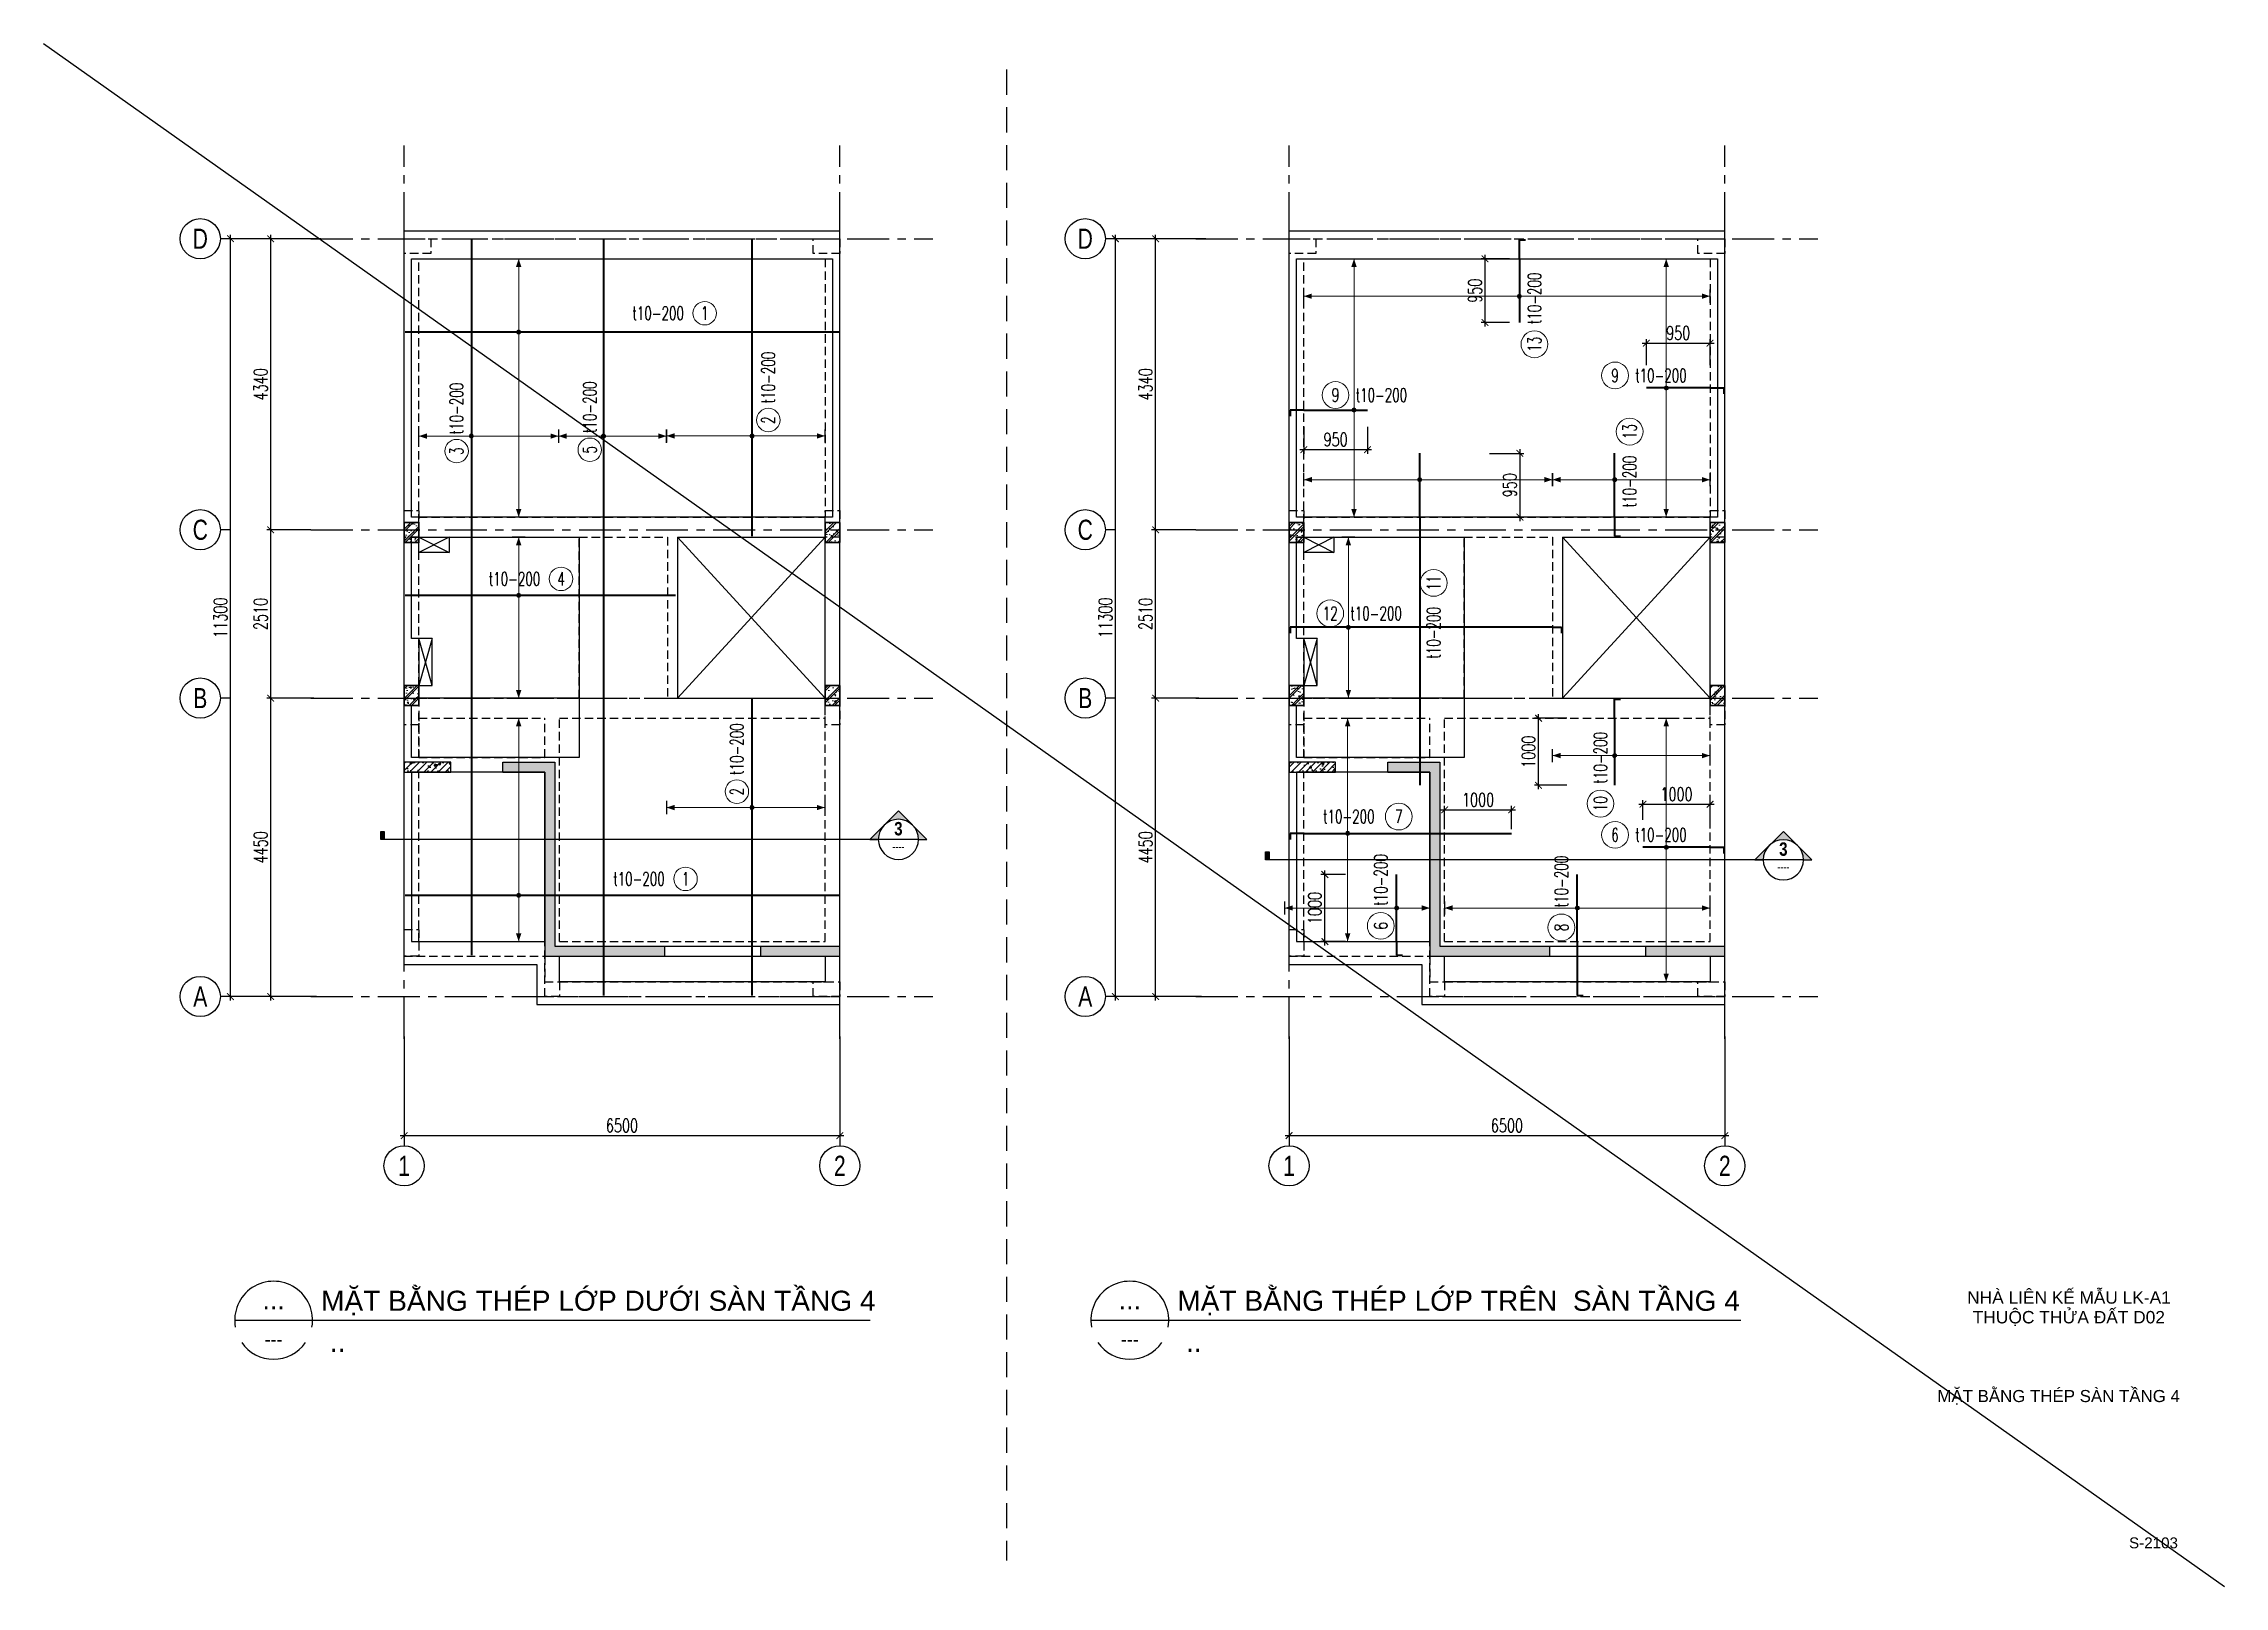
# Model space of a CAD drawing. Header units: millimetres. Extents: x -529861 to -223882, y -171969 to 61504.
# Drawn here: x -401567 to -369035, y -65020 to -42016 of the extents above; entities that cross this region are included whole.
import ezdxf
from ezdxf.enums import TextEntityAlignment as Align

# ---------------------------------------------------------------- set-up
doc = ezdxf.new("R2010")
doc.units = ezdxf.units.MM
doc.header["$LTSCALE"] = 5000
for name, pattern in [('ACAD_ISO07W100', [3, 0, -3]), ('CENTER', [2, 1.25, -0.25, 0.25, -0.25]), ('CONTINU', [0]), ('HIDDEN', [0.375, 0.25, -0.125]), ('HIDDEN2', [0.1875, 0.125, -0.0625])]:
    doc.linetypes.add(name, pattern=pattern)
doc.layers.get('Defpoints').update_dxf_attribs({"color": 143})
for name, color, linetype, lineweight in [('06- General text', 2, 'Continuous', 25), ('07- Note- Hidden', 6, 'HIDDEN2', 25), ('08- Note', 6, 'Continuous', 25), ('G-ANNO-TTLB', 7, 'Continuous', 18), ('kata_dim', 8, 'Continuous', 15), ('KC-COT-HATCH', 13, 'Continuous', 15), ('KC-COT-NETCAT', 2, 'Continuous', 30), ('S-hatch', 8, 'Continuous', 5), ('S-text', 2, 'Continuous', 20), ('S-TEXT35', 3, 'Continuous', 30), ('S-Thep', 3, 'Continuous', 40), ('S-Thep duoi', 3, 'HIDDEN2', 40)]:
    doc.layers.add(name, color=color, linetype=linetype, lineweight=lineweight)
for name, color, linetype in [('KC ICC-COTVACH', 3, 'Continuous'), ('KCS_AXIS', 18, 'CENTER'), ('KCS_BORDER', 3, 'Continuous'), ('KCS_CHI', 1, 'Continuous'), ('KCS_DIM', 1, 'Continuous'), ('KCS_HIDDEN', 8, 'HIDDEN'), ('KCS_SSD', 146, 'Continuous'), ('KCS_TEXT', 2, 'Continuous'), ('KCS_TEXT_BANVE_SO', 1, 'Continuous'), ('KCS_TEXT_BANVE_TEN', 162, 'Continuous')]:
    doc.layers.add(name, color=color, linetype=linetype)
doc.layers.add('KCS_Plotter', color=11, linetype='Continuous', plot=False)
doc.styles.add('.VnArialH', font='')
doc.styles.add('Arial_13', font='arial.ttf', dxfattribs={"height": 2.5})
doc.styles.add('Arial_14', font='arial.ttf', dxfattribs={"height": 2.5})
doc.styles.add('Brief text', font='')
doc.styles.add('General text 1', font='')
doc.styles.add('s-text', font='vnsimli.shx', dxfattribs={"width": 0.7})
doc.styles.add('style1', font='arial.ttf', dxfattribs={"width": 0.75})
doc.styles.add('VNAVANTH', font='')
doc.styles.add('vnsimpli', font='vnsimli.shx', dxfattribs={"width": 0.65})
doc.styles.get('.VnArialH').set_extended_font_data('.VnArialH')
doc.styles.get('Brief text').set_extended_font_data('.VnHelvetInsH', bold=True)
doc.styles.get('General text 1').set_extended_font_data('.VnAvantH')
doc.styles.get('VNAVANTH').set_extended_font_data('.VnAvantH')
doc.dimstyles.new('1-100s', dxfattribs={"dimtxt": 200, "dimasz": 100, "dimexe": 60, "dimexo": 0, "dimgap": 50, "dimtad": 1, "dimdec": 0, "dimzin": 0, "dimdsep": 46, "dimtxsty": 's-text', "dimblk1": 'ARCHTICK', "dimblk2": 'ARCHTICK', "dimsah": 1, "dimcen": 80, "dimdle": 60, "dimclrd": 9, "dimclre": 9, "dimclrt": 2, "dimadec": 0, "dimazin": 0, "dimtfac": 0.0001, "dimtdec": 0, "dimtix": 1, "dimtmove": 1, "dimatfit": 3, "dimldrblk": 'ARCHTICK', "dimfxl": 200, "dimtolj": 1, "dimtzin": 0, "dimarcsym": 0})
pattern_1 = [(0, (-77309.26, -28838.33), (0, 259.8076), [6.25, -143.75]), (0, (-77309.26, -28827.5), (0, 259.8076), [6.25, -143.75]), (120, (-77309.26, -28838.33), (-225, -129.9038), [6.25, -143.75]), (120, (-77299.9, -28832.92), (-225, -129.9038), [6.25, -143.75]), (0, (-77234.26, -28708.43), (0, 259.8076), [6.25, -143.75]), (0, (-77234.26, -28697.6), (0, 259.8076), [6.25, -143.75]), (120, (-77234.26, -28708.43), (-225, -129.9038), [6.25, -143.75]), (120, (-77224.9, -28703.01), (-225, -129.9038), [6.25, -143.75]), (60, (-77303.01, -28838.33), (-225, 129.9038), [6.25, -143.75]), (60, (-77312.4, -28832.92), (-225, 129.9038), [6.25, -143.75]), (60, (-77228.01, -28968.23), (-225, 129.9038), [6.25, -143.75]), (60, (-77237.4, -28962.82), (-225, 129.9038), [6.25, -143.75]), (45, (-77309.26, -28838.33), (-53.03301, 53.03301), []), (50, (-77309.26, -28838.33), (358.6301, -31.3761), [37.5, -412.5]), (355, (-77309.26, -28838.33), (-69.3757, 376.096), [30, -330]), (100.4514, (-77279.38, -28840.95), (289.2547, 344.7198), [31.8701, -350.571]), (46.1842, (-77309.26, -28738.33), (533.6205, -82.7595), [56.25, -618.75]), (96.6356, (-77264.8, -28745.23), (467.3314, 487.059), [47.805, -525.8565]), (351.1842, (-77309.26, -28738.33), (467.331, 487.0593), [45, -495]), (21, (-77259.26, -28763.33), (298.4535, -201.3094), [37.5, -412.5]), (326, (-77259.26, -28763.33), (121.6577, 362.575), [30, -330]), (71.4514, (-77234.4, -28780.1), (420.1113, 161.2652), [31.8701, -350.571]), (37.5, (-77309.26, -28838.33), (6.07993, 166.44693), [0, -326, 0, -335, 0, -331.25]), (7.5, (-77309.26, -28838.33), (131.53477, 197.20586), [0, -191, 0, -318.5, 0, -126.25]), (327.5, (-77420.76, -28838.33), (266.91122, -11.27744), [0, -125, 0, -390, 0, -517.5]), (317.5, (-77470.76, -28838.33), (291.5931, 50.0525), [0, -162.5, 0, -259, 0, -367.5])]

msp = doc.modelspace()

# ---------------------------------------------------------------- texts
at = {"layer": 'G-ANNO-TTLB', "lineweight": 9, "attachment_point": 1}
for s, insert, char_height, width, style in [('NHÀ LIÊN K', (-372872.64, -60619.98), 185.034, 1738.5418, 'Arial_13'), ('\\fArial|b0|i0|c254|p34|;Ế', (-371438.2, -60619.98), 185.0344, 207.6756, 'Arial_14'), (' M', (-371266.85, -60619.98), 185.034, 344.1482, 'Arial_13'), ('\\fArial|b0|i0|c254|p34|;Ẫ', (-370982.9, -60619.98), 185.0344, 207.6756, 'Arial_14'), ('U LK-A1', (-370811.55, -60619.98), 185.034, 1180.7844, 'Arial_13'), ('THU', (-372789.42, -60913.72), 185.034, 646.7613, 'Arial_13'), ('\\fArial|b0|i0|c254|p34|;Ộ', (-372255.79, -60913.72), 185.0344, 243.2772, 'Arial_14'), ('C TH', (-372055.06, -60913.72), 185.034, 735.7651, 'Arial_13'), ('\\fArial|b0|i0|c254|p34|;Ử', (-371448, -60913.72), 185.0344, 267.0115, 'Arial_14'), ('A ', (-371227.69, -60913.72), 185.034, 296.6795, 'Arial_13'), ('Đ', (-370982.9, -60913.72), 185.03, 225.4764, 'Arial_13'), ('\\fArial|b0|i0|c254|p34|;Ấ', (-370796.87, -60913.72), 185.0344, 207.6756, 'Arial_14'), ('T D02', (-370625.52, -60913.72), 185.034, 854.4369, 'Arial_13')]:
    msp.add_mtext(s, dxfattribs=dict(at, insert=insert, char_height=char_height, width=width, style=style))
at = {"layer": 'KCS_TEXT_BANVE_SO', "linetype": 'ByBlock', "style": 'Arial_13'}
msp.add_text('S-2103', height=162, dxfattribs=at).set_placement((-370457.44, -64452.64))
at = {"layer": 'KCS_TEXT_BANVE_TEN', "linetype": 'ByBlock', "style": 'Arial_13'}
msp.add_text('MẶT BẰNG THÉP SÀN TẦNG 4', height=180, dxfattribs=at).set_placement((-373316.85, -62271.99))

# ---------------------------------------------------------------- blocks, each defined once
blk = doc.blocks.new('*U1425')
blk.add_line((1, 0), (148.45, 0))
for major_axis, start_param, end_param in [((9.04, 0), -0.176637, 3.316767), ((-9.04, 0.01), 0.612827, 2.529211)]:
    blk.add_ellipse((10.04, 0), major_axis=major_axis, ratio=1, start_param=start_param, end_param=end_param)
at = {"layer": 'S-TEXT35', "style": 'VNAVANTH'}
for tag, height, p in [('VIEW-NUMBER', 5, (10.04, 1.5)), ('SHEET_NUMBER', 2.5, (10.04, -5))]:
    blk.add_attdef(tag, text='', height=height, dxfattribs=at).set_placement(p, align=Align.CENTER)
for tag, p in [('VIET_NAME', (21.64, 3.33)), ('ENGLISH_NAME', (21.64, -7.83))]:
    blk.add_attdef(tag, p, '', height=5, dxfattribs=at)
blk = doc.blocks.new('*U1426')
blk.add_line((1, 0), (151.81, 0))
for major_axis, start_param, end_param in [((9.04, 0), -0.176637, 3.316767), ((-9.04, 0.01), 0.612827, 2.529211)]:
    blk.add_ellipse((10.04, 0), major_axis=major_axis, ratio=1, start_param=start_param, end_param=end_param)
at = {"layer": 'S-TEXT35', "style": 'VNAVANTH'}
for tag, height, p in [('VIEW-NUMBER', 5, (10.04, 1.5)), ('SHEET_NUMBER', 2.5, (10.04, -5))]:
    blk.add_attdef(tag, text='', height=height, dxfattribs=at).set_placement(p, align=Align.CENTER)
for tag, p in [('VIET_NAME', (21.64, 3.33)), ('ENGLISH_NAME', (21.64, -7.83))]:
    blk.add_attdef(tag, p, '', height=5, dxfattribs=at)
blk = doc.blocks.new('_ArchTick')
at = {"color": 0, "linetype": 'ByBlock', "const_width": 0.15}
blk.add_lwpolyline([(-0.5, -0.5), (0.5, 0.5)], dxfattribs=at)
blk = doc.blocks.new('*D1159')
at = {"layer": 'Defpoints', "color": 0, "ltscale": 1500, "transparency": 16777216}
for p in [(-30105, -46736), (-23605, -46736), (-23605, -48212)]:
    blk.add_point(p, dxfattribs=at)
at = {"layer": 'KCS_DIM', "color": 9, "lineweight": -2, "ltscale": 1500, "transparency": 16777216}
for p, q in [((-30105, -46736), (-30105, -48272)), ((-23605, -46736), (-23605, -48272)), ((-30165, -48212), (-23545, -48212))]:
    blk.add_line(p, q, dxfattribs=at)
at = {"layer": 'KCS_DIM', "color": 9, "lineweight": -2, "ltscale": 1500, "transparency": 16777216, "xscale": 100, "yscale": 100, "zscale": 100, "rotation": 180}
blk.add_blockref('_ArchTick', (-30105, -48212), dxfattribs=at)
at = {"layer": 'KCS_DIM', "color": 9, "lineweight": -2, "ltscale": 1500, "transparency": 16777216, "xscale": 100, "yscale": 100, "zscale": 100}
blk.add_blockref('_ArchTick', (-23605, -48212), dxfattribs=at)
at = {"layer": 'KCS_DIM', "color": 2, "ltscale": 1500, "transparency": 16777216, "insert": (-26855, -48062), "char_height": 200, "attachment_point": 5, "style": 's-text'}
blk.add_mtext('\\A1;6500', dxfattribs=at)
blk = doc.blocks.new('*D1160')
at = {"layer": 'Defpoints', "color": 0, "ltscale": 1500, "transparency": 16777216}
for p in [(-32095, -41688), (-31449, -41688), (-31412, -46138)]:
    blk.add_point(p, dxfattribs=at)
at = {"layer": 'KCS_DIM', "color": 9, "lineweight": -2, "ltscale": 1500, "transparency": 16777216}
for p, q in [((-32095, -46198), (-32095, -41628)), ((-31449, -41688), (-32155, -41688)), ((-31412, -46138), (-32155, -46138))]:
    blk.add_line(p, q, dxfattribs=at)
at = {"layer": 'KCS_DIM', "color": 9, "lineweight": -2, "ltscale": 1500, "transparency": 16777216, "xscale": 100, "yscale": 100, "zscale": 100}
for p, rotation in [((-32095, -41688), 90), ((-32095, -46138), 270)]:
    blk.add_blockref('_ArchTick', p, dxfattribs=dict(at, rotation=rotation))
at = {"layer": 'KCS_DIM', "color": 2, "ltscale": 1500, "transparency": 16777216, "insert": (-32245, -43913), "char_height": 200, "attachment_point": 5, "rotation": 90, "style": 's-text'}
blk.add_mtext('\\A1;4450', dxfattribs=at)
blk = doc.blocks.new('*D1161')
at = {"layer": 'Defpoints', "color": 0, "ltscale": 1500, "transparency": 16777216}
for p in [(-32095, -39178), (-31495, -39178), (-31449, -41688)]:
    blk.add_point(p, dxfattribs=at)
at = {"layer": 'KCS_DIM', "color": 9, "lineweight": -2, "ltscale": 1500, "transparency": 16777216}
for p, q in [((-31495, -39178), (-32155, -39178)), ((-32095, -41748), (-32095, -39118)), ((-31449, -41688), (-32155, -41688))]:
    blk.add_line(p, q, dxfattribs=at)
at = {"layer": 'KCS_DIM', "color": 9, "lineweight": -2, "ltscale": 1500, "transparency": 16777216, "xscale": 100, "yscale": 100, "zscale": 100}
for p, rotation in [((-32095, -39178), 90), ((-32095, -41688), 270)]:
    blk.add_blockref('_ArchTick', p, dxfattribs=dict(at, rotation=rotation))
at = {"layer": 'KCS_DIM', "color": 2, "ltscale": 1500, "transparency": 16777216, "insert": (-32245, -40433), "char_height": 200, "attachment_point": 5, "rotation": 90, "style": 's-text'}
blk.add_mtext('\\A1;2510', dxfattribs=at)
blk = doc.blocks.new('*D1162')
at = {"layer": 'Defpoints', "color": 0, "ltscale": 1500, "transparency": 16777216}
for p in [(-32095, -34838), (-31346, -34838), (-31495, -39178)]:
    blk.add_point(p, dxfattribs=at)
at = {"layer": 'KCS_DIM', "color": 9, "lineweight": -2, "ltscale": 1500, "transparency": 16777216}
for p, q in [((-32095, -39238), (-32095, -34778)), ((-31346, -34838), (-32155, -34838)), ((-31495, -39178), (-32155, -39178))]:
    blk.add_line(p, q, dxfattribs=at)
at = {"layer": 'KCS_DIM', "color": 9, "lineweight": -2, "ltscale": 1500, "transparency": 16777216, "xscale": 100, "yscale": 100, "zscale": 100}
for p, rotation in [((-32095, -34838), 90), ((-32095, -39178), 270)]:
    blk.add_blockref('_ArchTick', p, dxfattribs=dict(at, rotation=rotation))
at = {"layer": 'KCS_DIM', "color": 2, "ltscale": 1500, "transparency": 16777216, "insert": (-32245, -37008), "char_height": 200, "attachment_point": 5, "rotation": 90, "style": 's-text'}
blk.add_mtext('\\A1;4340', dxfattribs=at)
blk = doc.blocks.new('*D1163')
at = {"layer": 'Defpoints', "color": 0, "ltscale": 1500, "transparency": 16777216}
for p in [(-32695, -34838), (-31495, -34838), (-31495, -46138)]:
    blk.add_point(p, dxfattribs=at)
at = {"layer": 'KCS_DIM', "color": 9, "lineweight": -2, "ltscale": 1500, "transparency": 16777216}
for p, q in [((-32695, -46198), (-32695, -34778)), ((-31495, -34838), (-32755, -34838)), ((-31495, -46138), (-32755, -46138))]:
    blk.add_line(p, q, dxfattribs=at)
at = {"layer": 'KCS_DIM', "color": 9, "lineweight": -2, "ltscale": 1500, "transparency": 16777216, "xscale": 100, "yscale": 100, "zscale": 100}
for p, rotation in [((-32695, -34838), 90), ((-32695, -46138), 270)]:
    blk.add_blockref('_ArchTick', p, dxfattribs=dict(at, rotation=rotation))
at = {"layer": 'KCS_DIM', "color": 2, "ltscale": 1500, "transparency": 16777216, "insert": (-32845, -40488), "char_height": 200, "attachment_point": 5, "rotation": 90, "style": 's-text'}
blk.add_mtext('\\A1;11300', dxfattribs=at)
blk = doc.blocks.new('*U482')
at = {"layer": 'KC-COT-HATCH'}
h = blk.add_hatch(dxfattribs=at)
h.set_pattern_fill('CHAU-02', color=256, scale=30, pattern_type=2)
h.set_pattern_definition([(50, (-758.44, -516.9), (215.178, -18.826), [22.5, -247.5]), (355, (-758.44, -516.9), (-41.625, 225.658), [18, -198]), (100.451, (-740.51, -518.47), (173.553, 206.83), [19.122, -210.343]), (46.184, (-758.44, -456.9), (320.17, -49.656), [33.75, -371.25]), (96.636, (-731.76, -461.04), (280.4, 292.24), [28.68, -315.514]), (351.184, (-758.44, -456.9), (280.4, 292.24), [27, -297]), (21, (-728.44, -471.9), (179.072, -120.786), [22.5, -247.5]), (226, (-728.44, -471.9), (201.565, -109.66), [18, -198]), (71.451, (-713.52, -481.97), (252.067, 96.76), [19.122, -210.343]), (67.5, (-758.44, -516.9), (-46.775, 88.3123), [0, -195.6, 0, -201, 0, -198.75]), (4.5, (-758.44, -516.9), (85.005, 114.031), [0, -114.6, 0, -191.1, 0, -75.75]), (327.5, (-825.34, -516.9), (160.147, -6.7665), [0, -75, 0, -234, 0, -310.5]), (317.5, (-855.34, -516.9), (174.956, 30.031), [0, -97.5, 0, -155.4, 0, -220.5]), (315, (-758.44, -516.9), (90.156, 90.156), []), (315, (-758.44, -480.15), (90.156, 90.156), [])])
h.paths.add_polyline_path([(-110, 150), (-110, -150), (110, -150), (110, 150)])
at = {"layer": 'KC-COT-NETCAT'}
blk.add_lwpolyline([(-110, -150), (110, -150), (110, 150), (-110, 150)], close=True, dxfattribs=at)
blk = doc.blocks.new('*U503')
h = blk.add_hatch(color=6)
edge = h.paths.add_edge_path()
edge.add_arc((16.94, 0), 0.3, 0, 360)
at = {"ltscale": 0.2}
for p, q in [((0, 0), (-30.81, 0)), ((33.89, 0), (0, 0))]:
    blk.add_line(p, q, dxfattribs=at)
at = {"layer": 'kata_dim'}
for points in [[(15.94, 10.89, 0.2, 0.2, 0), (17.94, 10.89, 0, 0, 0)], [(15.94, -27.61, 0.2, 0.2, 0), (17.94, -27.61, 0, 0, 0)]]:
    blk.add_lwpolyline(points, format="xyseb", dxfattribs=at)
blk.add_circle((-10.81, 2.78), 1.75, dxfattribs=at)
at = {"layer": 'kata_dim', "color": 6}
blk.add_circle((16.94, 0), 0.3, dxfattribs=at)
at = {"layer": 'kata_dim'}
for points in [[(16.54, 9.69), (16.94, 10.89), (17.34, 9.69)], [(16.54, -26.41), (16.94, -27.61), (17.34, -26.41)]]:
    blk.add_solid(points, dxfattribs=at)
at = {"layer": 'S-hatch', "ltscale": 1.5}
for q in [(16.94, 10.89), (16.94, -27.61)]:
    blk.add_line((16.94, 0), q, dxfattribs=at)
at = {"layer": 'S-text', "style": 'vnsimpli', "width": 0.65}
blk.add_attdef('KHT', text='', height=2, dxfattribs=at).set_placement((-10.81, 2.78), align=Align.MIDDLE_CENTER)
blk.add_attdef('DKT', (-8.32, 1.78), '', height=2, dxfattribs=at)
blk = doc.blocks.new('*U504')
h = blk.add_hatch(color=6)
edge = h.paths.add_edge_path()
edge.add_arc((16.94, 0), 0.3, 0, 360)
at = {"ltscale": 0.2}
for p, q in [((0, 0), (-6.46, 0)), ((33.89, 0), (0, 0))]:
    blk.add_line(p, q, dxfattribs=at)
at = {"layer": 'kata_dim'}
for points in [[(15.94, 8.67, 0.2, 0.2, 0), (17.94, 8.67, 0, 0, 0)], [(15.94, -15.33, 0.2, 0.2, 0), (17.94, -15.33, 0, 0, 0)]]:
    blk.add_lwpolyline(points, format="xyseb", dxfattribs=at)
blk.add_circle((10.62, 2.45), 1.75, dxfattribs=at)
at = {"layer": 'kata_dim', "color": 6}
blk.add_circle((16.94, 0), 0.3, dxfattribs=at)
at = {"layer": 'kata_dim'}
for points in [[(16.54, 7.47), (16.94, 8.67), (17.34, 7.47)], [(16.54, -14.13), (16.94, -15.33), (17.34, -14.13)]]:
    blk.add_solid(points, dxfattribs=at)
at = {"layer": 'S-hatch', "ltscale": 1.5}
for q in [(16.94, 8.67), (16.94, -15.33)]:
    blk.add_line((16.94, 0), q, dxfattribs=at)
at = {"layer": 'S-text', "style": 'vnsimpli', "width": 0.65}
blk.add_attdef('KHT', text='', height=2, dxfattribs=at).set_placement((10.62, 2.45), align=Align.MIDDLE_CENTER)
blk.add_attdef('DKT', (13.11, 1.44), '', height=2, dxfattribs=at)
blk = doc.blocks.new('*U506')
h = blk.add_hatch(color=6)
edge = h.paths.add_edge_path()
edge.add_arc((16.94, 0), 0.3, 0, 360)
at = {"ltscale": 0.2}
for p, q in [((0, 0), (-30.81, 0)), ((33.89, 0), (0, 0))]:
    blk.add_line(p, q, dxfattribs=at)
at = {"layer": 'kata_dim'}
for points in [[(15.94, 26.41, 0.2, 0.2, 0), (17.94, 26.41, 0, 0, 0)], [(15.94, -6.89, 0.2, 0.2, 0), (17.94, -6.89, 0, 0, 0)]]:
    blk.add_lwpolyline(points, format="xyseb", dxfattribs=at)
blk.add_circle((-7.95, 2.45), 1.75, dxfattribs=at)
at = {"layer": 'kata_dim', "color": 6}
blk.add_circle((16.94, 0), 0.3, dxfattribs=at)
at = {"layer": 'kata_dim'}
for points in [[(16.54, 25.21), (16.94, 26.41), (17.34, 25.21)], [(16.54, -5.69), (16.94, -6.89), (17.34, -5.69)]]:
    blk.add_solid(points, dxfattribs=at)
at = {"layer": 'S-hatch', "ltscale": 1.5}
for q in [(16.94, 26.41), (16.94, -6.89)]:
    blk.add_line((16.94, 0), q, dxfattribs=at)
at = {"layer": 'S-text', "style": 'vnsimpli', "width": 0.65}
blk.add_attdef('KHT', text='', height=2, dxfattribs=at).set_placement((-7.95, 2.45), align=Align.MIDDLE_CENTER)
blk.add_attdef('DKT', (-5.46, 1.44), '', height=2, dxfattribs=at)
blk = doc.blocks.new('*U497')
h = blk.add_hatch(color=6)
edge = h.paths.add_edge_path()
edge.add_arc((4.63, 0), 0.3, 0, 360)
at = {"ltscale": 0.2}
for p, q in [((0, 0), (-10.31, 0)), ((33.89, 0), (0, 0))]:
    blk.add_line(p, q, dxfattribs=at)
at = {"layer": 'kata_dim'}
for points in [[(3.63, 10.89, 0.2, 0.2, 0), (5.63, 10.89, 0, 0, 0)], [(3.63, -12.73, 0.2, 0.2, 0), (5.63, -12.73, 0, 0, 0)]]:
    blk.add_lwpolyline(points, format="xyseb", dxfattribs=at)
blk.add_circle((7, 2.45), 1.75, dxfattribs=at)
at = {"layer": 'kata_dim', "color": 6}
blk.add_circle((4.63, 0), 0.3, dxfattribs=at)
at = {"layer": 'kata_dim'}
for points in [[(4.23, 9.69), (4.63, 10.89), (5.03, 9.69)], [(4.23, -11.53), (4.63, -12.73), (5.03, -11.53)]]:
    blk.add_solid(points, dxfattribs=at)
at = {"layer": 'S-hatch', "ltscale": 1.5}
for q in [(4.63, 10.89), (4.63, -12.73)]:
    blk.add_line((4.63, 0), q, dxfattribs=at)
at = {"layer": 'S-text', "style": 'vnsimpli', "width": 0.65}
blk.add_attdef('KHT', text='', height=2, dxfattribs=at).set_placement((7, 2.45), align=Align.MIDDLE_CENTER)
blk.add_attdef('DKT', (9.49, 1.44), '', height=2, dxfattribs=at)
blk = doc.blocks.new('*U508')
h = blk.add_hatch(color=6)
edge = h.paths.add_edge_path()
edge.add_arc((4.6, 0), 0.3, 0, 360)
at = {"ltscale": 0.2}
for p, q in [((0, 0), (-78.81, 0)), ((33.89, 0), (0, 0))]:
    blk.add_line(p, q, dxfattribs=at)
at = {"layer": 'kata_dim'}
for points in [[(3.6, 9.4, 0.2, 0.2, 0), (5.6, 9.4, 0, 0, 0)], [(3.6, -6.7, 0.2, 0.2, 0), (5.6, -6.7, 0, 0, 0)]]:
    blk.add_lwpolyline(points, format="xyseb", dxfattribs=at)
at = {"layer": 'kata_dim', "color": 6}
blk.add_circle((4.6, 0), 0.3, dxfattribs=at)
at = {"layer": 'kata_dim'}
blk.add_circle((2.57, -2.04), 1.75, dxfattribs=at)
for points in [[(4.2, 8.2), (4.6, 9.4), (5, 8.2)], [(4.2, -5.5), (4.6, -6.7), (5, -5.5)]]:
    blk.add_solid(points, dxfattribs=at)
at = {"layer": 'S-hatch', "ltscale": 1.5}
for q in [(4.6, 9.4), (4.6, -6.7)]:
    blk.add_line((4.6, 0), q, dxfattribs=at)
at = {"layer": 'S-text', "style": 'vnsimpli', "width": 0.65}
blk.add_attdef('KHT', text='', height=2, dxfattribs=at).set_placement((2.57, -2.04), align=Align.MIDDLE_CENTER)
blk.add_attdef('DKT', (5.06, -3.04), '', height=2, dxfattribs=at)
blk = doc.blocks.new('*U507')
h = blk.add_hatch(color=6)
edge = h.paths.add_edge_path()
edge.add_arc((21.72, 0), 0.3, 0, 360)
at = {"ltscale": 0.2}
for p, q in [((0, 0), (-6.31, 0)), ((37.89, 0), (0, 0))]:
    blk.add_line(p, q, dxfattribs=at)
at = {"layer": 'kata_dim'}
for points in [[(20.72, 10.89, 0.2, 0.2, 0), (22.72, 10.89, 0, 0, 0)], [(20.72, -12.73, 0.2, 0.2, 0), (22.72, -12.73, 0, 0, 0)]]:
    blk.add_lwpolyline(points, format="xyseb", dxfattribs=at)
at = {"layer": 'kata_dim', "color": 6}
blk.add_circle((21.72, 0), 0.3, dxfattribs=at)
at = {"layer": 'kata_dim'}
blk.add_circle((24.09, -2.24), 1.75, dxfattribs=at)
for points in [[(21.32, 9.69), (21.72, 10.89), (22.12, 9.69)], [(21.32, -11.53), (21.72, -12.73), (22.12, -11.53)]]:
    blk.add_solid(points, dxfattribs=at)
at = {"layer": 'S-hatch', "ltscale": 1.5}
for q in [(21.72, 10.89), (21.72, -12.73)]:
    blk.add_line((21.72, 0), q, dxfattribs=at)
at = {"layer": 'S-text', "style": 'vnsimpli', "width": 0.65}
blk.add_attdef('KHT', text='', height=2, dxfattribs=at).set_placement((24.09, -2.24), align=Align.MIDDLE_CENTER)
blk.add_attdef('DKT', (26.59, -3.24), '', height=2, dxfattribs=at)
blk = doc.blocks.new('*U505')
h = blk.add_hatch(color=6)
edge = h.paths.add_edge_path()
edge.add_arc((4.6, 0), 0.3, 0, 360)
at = {"ltscale": 0.2}
for p, q in [((0, 0), (-72.81, 0)), ((33.89, 0), (0, 0))]:
    blk.add_line(p, q, dxfattribs=at)
at = {"layer": 'kata_dim'}
for points in [[(3.6, 13, 0.2, 0.2, 0), (5.6, 13, 0, 0, 0)], [(3.6, -7.85, 0.2, 0.2, 0), (5.6, -7.85, 0, 0, 0)]]:
    blk.add_lwpolyline(points, format="xyseb", dxfattribs=at)
at = {"layer": 'kata_dim', "color": 6}
blk.add_circle((4.6, 0), 0.3, dxfattribs=at)
at = {"layer": 'kata_dim'}
blk.add_circle((2.37, -2.21), 1.75, dxfattribs=at)
for points in [[(4.2, 11.8), (4.6, 13), (5, 11.8)], [(4.2, -6.65), (4.6, -7.85), (5, -6.65)]]:
    blk.add_solid(points, dxfattribs=at)
at = {"layer": 'S-hatch', "ltscale": 1.5}
for q in [(4.6, 13), (4.6, -7.85)]:
    blk.add_line((4.6, 0), q, dxfattribs=at)
at = {"layer": 'S-text', "style": 'vnsimpli', "width": 0.65}
blk.add_attdef('KHT', text='', height=2, dxfattribs=at).set_placement((2.37, -2.21), align=Align.MIDDLE_CENTER)
blk.add_attdef('DKT', (4.86, -3.21), '', height=2, dxfattribs=at)
blk = doc.blocks.new('*U518')
at = {"layer": '08- Note'}
h = blk.add_hatch(color=256, dxfattribs=at)
h.paths.add_polyline_path([(0, 8.49), (-4.24, 4.24, -0.198912), (0, 6, -0.198912), (4.24, 4.24)])
h.paths.add_polyline_path([(-8.49, 0), (-6, 0, -0.198912), (-4.24, 4.24)])
h.paths.add_polyline_path([(4.24, 4.24, -0.198912), (6, 0), (8.49, 0)])
blk.add_hatch(color=256, dxfattribs=at).paths.add_polyline_path([(153.38, 0), (154.46, 0), (154.46, 2.4), (153.38, 2.4)])
at = {"ltscale": 500}
blk.add_line((6, 0), (154.46, 0), dxfattribs=at)
at = {"layer": '08- Note'}
blk.add_line((-6, 0), (6, 0), dxfattribs=at)
blk.add_lwpolyline([(-6, 0), (-8.49, 0), (0, 8.49), (8.49, 0), (6, 0)], dxfattribs=at)
blk.add_lwpolyline([(153.38, 0), (154.46, 0), (154.46, 2.4), (153.38, 2.4)], close=True, dxfattribs=at)
blk.add_circle((0, 0), 6, dxfattribs=at)
at = {"layer": '06- General text', "style": 'Brief text', "width": 0.8}
blk.add_attdef('VIEW-NUMBER', text='', height=4, dxfattribs=at).set_placement((0, 0), align=Align.BOTTOM_CENTER)
at = {"layer": '06- General text', "style": 'General text 1', "width": 0.8}
blk.add_attdef('SHEET-NUMBER', text='', height=2.5, dxfattribs=at).set_placement((0, -0.87), align=Align.TOP_CENTER)
blk = doc.blocks.new('*U620')
h = blk.add_hatch(color=6)
edge = h.paths.add_edge_path()
edge.add_arc((7.49, 0), 0.3, 0, 360)
for p, q in [((9.5, 0), (9.5, 0)), ((-2.05, -0.9), (-2.05, -0.9))]:
    blk.add_line(p, q)
at = {"layer": 'kata_dim', "ltscale": 0.05}
for points in [[(6.49, 22.55, 0.2, 0.2, 0), (8.49, 22.55, 0, 0, 0)], [(6.49, -15.95, 0.2, 0.2, 0), (8.49, -15.95, 0, 0, 0)]]:
    blk.add_lwpolyline(points, format="xyseb", dxfattribs=at)
at = {"layer": 'kata_dim'}
blk.add_circle((4.73, 2.24), 2, dxfattribs=at)
at = {"layer": 'kata_dim', "color": 6}
blk.add_circle((7.49, 0), 0.3, dxfattribs=at)
at = {"layer": 'kata_dim', "linetype": 'ACAD_ISO07W100', "ltscale": 0.05}
for points in [[(7.09, 21.35), (7.49, 22.55), (7.89, 21.35)], [(7.09, -14.75), (7.49, -15.95), (7.89, -14.75)]]:
    blk.add_solid(points, dxfattribs=at)
at = {"layer": 'S-hatch', "ltscale": 40}
for q in [(7.49, 22.55), (7.49, -15.95)]:
    blk.add_line((7.49, 0), q, dxfattribs=at)
at = {"layer": 'S-Thep duoi', "linetype": 'CONTINU'}
for p, q in [((0, 0), (-2.05, 0)), ((-2.05, 0), (-2.05, -0.9)), ((0, 0), (9.5, 0)), ((9.5, 0), (9.5, 0))]:
    blk.add_line(p, q, dxfattribs=at)
at = {"layer": 'S-text', "style": 'vnsimpli', "width": 0.65}
blk.add_attdef('KHT', text='', height=2, dxfattribs=at).set_placement((4.73, 2.24), align=Align.MIDDLE_CENTER)
blk.add_attdef('DKT', (7.73, 1.24), '', height=2, dxfattribs=at)
blk = doc.blocks.new('*U622')
h = blk.add_hatch(color=6)
edge = h.paths.add_edge_path()
edge.add_arc((-5.57, 0), 0.3, 0, 360)
for p, q in [((-9.5, 0), (-9.5, 0)), ((2.85, -0.9), (2.85, -0.9))]:
    blk.add_line(p, q)
at = {"layer": 'kata_dim', "ltscale": 0.05}
for points in [[(-6.57, 32.16, 0.2, 0.2, 0), (-4.57, 32.16, 0, 0, 0)], [(-6.57, -28.44, 0.2, 0.2, 0), (-4.57, -28.44, 0, 0, 0)]]:
    blk.add_lwpolyline(points, format="xyseb", dxfattribs=at)
at = {"layer": 'kata_dim', "color": 6}
blk.add_circle((-5.57, 0), 0.3, dxfattribs=at)
at = {"layer": 'kata_dim'}
blk.add_circle((-12.74, -2.25), 2, dxfattribs=at)
at = {"layer": 'kata_dim', "linetype": 'ACAD_ISO07W100', "ltscale": 0.05}
for points in [[(-5.97, 30.96), (-5.57, 32.16), (-5.17, 30.96)], [(-5.97, -27.24), (-5.57, -28.44), (-5.17, -27.24)]]:
    blk.add_solid(points, dxfattribs=at)
at = {"layer": 'S-hatch', "ltscale": 40}
for q in [(-5.57, 32.16), (-5.57, -28.44)]:
    blk.add_line((-5.57, 0), q, dxfattribs=at)
at = {"layer": 'S-Thep duoi', "linetype": 'CONTINU'}
for p, q in [((0, 0), (-9.5, 0)), ((-9.5, 0), (-9.5, 0)), ((0, 0), (2.85, 0)), ((2.85, 0), (2.85, -0.9))]:
    blk.add_line(p, q, dxfattribs=at)
at = {"layer": 'S-text', "style": 'vnsimpli', "width": 0.65}
blk.add_attdef('KHT', text='', height=2, dxfattribs=at).set_placement((-12.74, -2.25), align=Align.MIDDLE_CENTER)
blk.add_attdef('DKT', (-9.74, -3.25), '', height=2, dxfattribs=at)
blk = doc.blocks.new('*U579')
h = blk.add_hatch(color=6)
edge = h.paths.add_edge_path()
edge.add_arc((-6.54, 0), 0.3, 0, 360)
for p, q in [((-9.5, 0), (-9.5, 0)), ((2.05, -0.9), (2.05, -0.9))]:
    blk.add_line(p, q)
at = {"layer": 'kata_dim', "ltscale": 0.05}
for points in [[(-7.54, 19.25, 0.2, 0.2, 0), (-5.54, 19.25, 0, 0, 0)], [(-7.54, -19.25, 0.2, 0.2, 0), (-5.54, -19.25, 0, 0, 0)]]:
    blk.add_lwpolyline(points, format="xyseb", dxfattribs=at)
at = {"layer": 'kata_dim'}
blk.add_circle((-14.17, 1.86), 2, dxfattribs=at)
at = {"layer": 'kata_dim', "color": 6}
blk.add_circle((-6.54, 0), 0.3, dxfattribs=at)
at = {"layer": 'kata_dim', "linetype": 'ACAD_ISO07W100', "ltscale": 0.05}
for points in [[(-6.94, 18.05), (-6.54, 19.25), (-6.14, 18.05)], [(-6.94, -18.05), (-6.54, -19.25), (-6.14, -18.05)]]:
    blk.add_solid(points, dxfattribs=at)
at = {"layer": 'S-hatch', "ltscale": 40}
for q in [(-6.54, 19.25), (-6.54, -19.25)]:
    blk.add_line((-6.54, 0), q, dxfattribs=at)
at = {"layer": 'S-Thep duoi', "linetype": 'CONTINU'}
for p, q in [((0, 0), (-9.5, 0)), ((-9.5, 0), (-9.5, 0)), ((0, 0), (2.05, 0)), ((2.05, 0), (2.05, -0.9))]:
    blk.add_line(p, q, dxfattribs=at)
at = {"layer": 'S-text', "style": 'vnsimpli', "width": 0.65}
blk.add_attdef('KHT', text='', height=2, dxfattribs=at).set_placement((-14.17, 1.86), align=Align.MIDDLE_CENTER)
blk.add_attdef('DKT', (-11.17, 0.86), '', height=2, dxfattribs=at)
blk = doc.blocks.new('*U580')
h = blk.add_hatch(color=6)
edge = h.paths.add_edge_path()
edge.add_arc((-5.57, 0), 0.3, 0, 360)
for p, q in [((-9.5, 0), (-9.5, 0)), ((2.85, -0.9), (2.85, -0.9))]:
    blk.add_line(p, q)
at = {"layer": 'kata_dim', "ltscale": 0.05}
for points in [[(-6.57, 9.26, 0.2, 0.2, 0), (-4.57, 9.26, 0, 0, 0)], [(-6.57, -14.24, 0.2, 0.2, 0), (-4.57, -14.24, 0, 0, 0)]]:
    blk.add_lwpolyline(points, format="xyseb", dxfattribs=at)
at = {"layer": 'kata_dim', "color": 6}
blk.add_circle((-5.57, 0), 0.3, dxfattribs=at)
at = {"layer": 'kata_dim'}
blk.add_circle((-12.74, -2.25), 2, dxfattribs=at)
at = {"layer": 'kata_dim', "linetype": 'ACAD_ISO07W100', "ltscale": 0.05}
for points in [[(-5.97, 8.06), (-5.57, 9.26), (-5.17, 8.06)], [(-5.97, -13.04), (-5.57, -14.24), (-5.17, -13.04)]]:
    blk.add_solid(points, dxfattribs=at)
at = {"layer": 'S-hatch', "ltscale": 40}
for q in [(-5.57, 9.26), (-5.57, -14.24)]:
    blk.add_line((-5.57, 0), q, dxfattribs=at)
at = {"layer": 'S-Thep duoi', "linetype": 'CONTINU'}
for p, q in [((0, 0), (-9.5, 0)), ((-9.5, 0), (-9.5, 0)), ((0, 0), (2.85, 0)), ((2.85, 0), (2.85, -0.9))]:
    blk.add_line(p, q, dxfattribs=at)
at = {"layer": 'S-text', "style": 'vnsimpli', "width": 0.65}
blk.add_attdef('KHT', text='', height=2, dxfattribs=at).set_placement((-12.74, -2.25), align=Align.MIDDLE_CENTER)
blk.add_attdef('DKT', (-9.74, -3.25), '', height=2, dxfattribs=at)
blk = doc.blocks.new('*U621')
h = blk.add_hatch(color=6)
edge = h.paths.add_edge_path()
edge.add_arc((-5.57, 0), 0.3, 0, 360)
for p, q in [((30, 0), (40, 0)), ((-9.5, 0), (-9.5, 0))]:
    blk.add_line(p, q)
at = {"layer": 'kata_dim', "ltscale": 0.05}
for points in [[(-6.57, 17.29, 0.2, 0.2, 0), (-4.57, 17.29, 0, 0, 0)], [(-6.57, -19.81, 0.2, 0.2, 0), (-4.57, -19.81, 0, 0, 0)]]:
    blk.add_lwpolyline(points, format="xyseb", dxfattribs=at)
at = {"layer": 'kata_dim', "color": 6}
blk.add_circle((-5.57, 0), 0.3, dxfattribs=at)
at = {"layer": 'kata_dim'}
blk.add_circle((9.82, -2.08), 2, dxfattribs=at)
at = {"layer": 'kata_dim', "linetype": 'ACAD_ISO07W100', "ltscale": 0.05}
for points in [[(-5.97, 16.09), (-5.57, 17.29), (-5.17, 16.09)], [(-5.97, -18.61), (-5.57, -19.81), (-5.17, -18.61)]]:
    blk.add_solid(points, dxfattribs=at)
at = {"layer": 'S-hatch', "ltscale": 40}
for q in [(-5.57, 17.29), (-5.57, -19.81)]:
    blk.add_line((-5.57, 0), q, dxfattribs=at)
at = {"layer": 'S-Thep duoi', "linetype": 'CONTINU'}
for p, q in [((0, 0), (-9.5, 0)), ((-9.5, 0), (-9.5, 0)), ((0, 0), (30, 0)), ((30, 0), (30, 0))]:
    blk.add_line(p, q, dxfattribs=at)
at = {"layer": 'S-text', "style": 'vnsimpli', "width": 0.65}
blk.add_attdef('KHT', text='', height=2, dxfattribs=at).set_placement((9.82, -2.08), align=Align.MIDDLE_CENTER)
blk.add_attdef('DKT', (12.82, -3.08), '', height=2, dxfattribs=at)
blk = doc.blocks.new('*U619')
h = blk.add_hatch(color=6)
edge = h.paths.add_edge_path()
edge.add_arc((-6.54, 0), 0.3, 0, 360)
for p, q in [((-10, 0), (-10, 0)), ((2.05, -0.9), (2.05, -0.9))]:
    blk.add_line(p, q)
at = {"layer": 'kata_dim', "ltscale": 0.05}
for points in [[(-7.54, 19.25, 0.2, 0.2, 0), (-5.54, 19.25, 0, 0, 0)], [(-7.54, -20.05, 0.2, 0.2, 0), (-5.54, -20.05, 0, 0, 0)]]:
    blk.add_lwpolyline(points, format="xyseb", dxfattribs=at)
at = {"layer": 'kata_dim'}
blk.add_circle((-14.17, 1.86), 2, dxfattribs=at)
at = {"layer": 'kata_dim', "color": 6}
blk.add_circle((-6.54, 0), 0.3, dxfattribs=at)
at = {"layer": 'kata_dim', "linetype": 'ACAD_ISO07W100', "ltscale": 0.05}
for points in [[(-6.94, 18.05), (-6.54, 19.25), (-6.14, 18.05)], [(-6.94, -18.85), (-6.54, -20.05), (-6.14, -18.85)]]:
    blk.add_solid(points, dxfattribs=at)
at = {"layer": 'S-hatch', "ltscale": 40}
for q in [(-6.54, 19.25), (-6.54, -20.05)]:
    blk.add_line((-6.54, 0), q, dxfattribs=at)
at = {"layer": 'S-Thep duoi', "linetype": 'CONTINU'}
for p, q in [((0, 0), (-10, 0)), ((-10, 0), (-10, 0)), ((0, 0), (2.05, 0)), ((2.05, 0), (2.05, -0.9))]:
    blk.add_line(p, q, dxfattribs=at)
at = {"layer": 'S-text', "style": 'vnsimpli', "width": 0.65}
blk.add_attdef('KHT', text='', height=2, dxfattribs=at).set_placement((-14.17, 1.86), align=Align.MIDDLE_CENTER)
blk.add_attdef('DKT', (-11.17, 0.86), '', height=2, dxfattribs=at)
blk = doc.blocks.new('*U605')
h = blk.add_hatch(color=6)
edge = h.paths.add_edge_path()
edge.add_arc((-6.54, 0), 0.3, 0, 360)
for p, q in [((-21, 0), (-31, 0)), ((2.05, -0.9), (2.05, -0.9))]:
    blk.add_line(p, q)
at = {"layer": 'kata_dim', "ltscale": 0.05}
for points in [[(-7.54, 17.19, 0.2, 0.2, 0), (-5.54, 17.19, 0, 0, 0)], [(-7.54, -16.11, 0.2, 0.2, 0), (-5.54, -16.11, 0, 0, 0)]]:
    blk.add_lwpolyline(points, format="xyseb", dxfattribs=at)
at = {"layer": 'kata_dim'}
blk.add_circle((-14.17, 2.52), 2, dxfattribs=at)
at = {"layer": 'kata_dim', "color": 6}
blk.add_circle((-6.54, 0), 0.3, dxfattribs=at)
at = {"layer": 'kata_dim', "linetype": 'ACAD_ISO07W100', "ltscale": 0.05}
for points in [[(-6.94, 15.99), (-6.54, 17.19), (-6.14, 15.99)], [(-6.94, -14.91), (-6.54, -16.11), (-6.14, -14.91)]]:
    blk.add_solid(points, dxfattribs=at)
at = {"layer": 'S-hatch', "ltscale": 40}
for q in [(-6.54, 17.19), (-6.54, -16.11)]:
    blk.add_line((-6.54, 0), q, dxfattribs=at)
at = {"layer": 'S-Thep duoi', "linetype": 'CONTINU'}
for p, q in [((0, 0), (-21, 0)), ((-21, 0), (-21, 0)), ((0, 0), (2.05, 0)), ((2.05, 0), (2.05, -0.9))]:
    blk.add_line(p, q, dxfattribs=at)
at = {"layer": 'S-text', "style": 'vnsimpli', "width": 0.65}
blk.add_attdef('KHT', text='', height=2, dxfattribs=at).set_placement((-14.17, 2.52), align=Align.MIDDLE_CENTER)
blk.add_attdef('DKT', (-11.17, 1.53), '', height=2, dxfattribs=at)
blk = doc.blocks.new('*U584')
h = blk.add_hatch(color=6)
edge = h.paths.add_edge_path()
edge.add_arc((-5.57, 0), 0.3, 0, 360)
for p, q in [((-10, 0), (-10, 0)), ((2.85, -0.9), (2.85, -0.9))]:
    blk.add_line(p, q)
at = {"layer": 'kata_dim', "ltscale": 0.05}
for points in [[(-6.57, 9.26, 0.2, 0.2, 0), (-4.57, 9.26, 0, 0, 0)], [(-6.57, -14.24, 0.2, 0.2, 0), (-4.57, -14.24, 0, 0, 0)]]:
    blk.add_lwpolyline(points, format="xyseb", dxfattribs=at)
at = {"layer": 'kata_dim'}
blk.add_circle((-12.74, 2.1), 2, dxfattribs=at)
at = {"layer": 'kata_dim', "color": 6}
blk.add_circle((-5.57, 0), 0.3, dxfattribs=at)
at = {"layer": 'kata_dim', "linetype": 'ACAD_ISO07W100', "ltscale": 0.05}
for points in [[(-5.97, 8.06), (-5.57, 9.26), (-5.17, 8.06)], [(-5.97, -13.04), (-5.57, -14.24), (-5.17, -13.04)]]:
    blk.add_solid(points, dxfattribs=at)
at = {"layer": 'S-hatch', "ltscale": 40}
for q in [(-5.57, 9.26), (-5.57, -14.24)]:
    blk.add_line((-5.57, 0), q, dxfattribs=at)
at = {"layer": 'S-Thep duoi', "linetype": 'CONTINU'}
for p, q in [((0, 0), (-10, 0)), ((-10, 0), (-10, 0)), ((0, 0), (2.85, 0)), ((2.85, 0), (2.85, -0.9))]:
    blk.add_line(p, q, dxfattribs=at)
at = {"layer": 'S-text', "style": 'vnsimpli', "width": 0.65}
blk.add_attdef('KHT', text='', height=2, dxfattribs=at).set_placement((-12.74, 2.1), align=Align.MIDDLE_CENTER)
blk.add_attdef('DKT', (-9.74, 1.1), '', height=2, dxfattribs=at)
blk = doc.blocks.new('*U585')
h = blk.add_hatch(color=6)
edge = h.paths.add_edge_path()
edge.add_arc((-30.45, 0), 0.3, 0, 360)
for p, q in [((-39.15, -0.9), (-39.15, -0.9)), ((1.35, -0.9), (1.35, -0.9))]:
    blk.add_line(p, q)
at = {"layer": 'kata_dim', "ltscale": 0.05}
for points in [[(-31.45, 13.44, 0.2, 0.2, 0), (-29.45, 13.44, 0, 0, 0)], [(-31.45, -10.56, 0.2, 0.2, 0), (-29.45, -10.56, 0, 0, 0)]]:
    blk.add_lwpolyline(points, format="xyseb", dxfattribs=at)
at = {"layer": 'kata_dim'}
blk.add_circle((-33.16, 2.07), 2, dxfattribs=at)
at = {"layer": 'kata_dim', "color": 6}
blk.add_circle((-30.45, 0), 0.3, dxfattribs=at)
at = {"layer": 'kata_dim', "linetype": 'ACAD_ISO07W100', "ltscale": 0.05}
for points in [[(-30.85, 12.24), (-30.45, 13.44), (-30.05, 12.24)], [(-30.85, -9.36), (-30.45, -10.56), (-30.05, -9.36)]]:
    blk.add_solid(points, dxfattribs=at)
at = {"layer": 'S-hatch', "ltscale": 40}
for q in [(-30.45, 13.44), (-30.45, -10.56)]:
    blk.add_line((-30.45, 0), q, dxfattribs=at)
at = {"layer": 'S-Thep duoi', "linetype": 'CONTINU'}
for p, q in [((0, 0), (-39.15, 0)), ((-39.15, 0), (-39.15, -0.9)), ((0, 0), (1.35, 0)), ((1.35, 0), (1.35, -0.9))]:
    blk.add_line(p, q, dxfattribs=at)
at = {"layer": 'S-text', "style": 'vnsimpli', "width": 0.65}
blk.add_attdef('KHT', text='', height=2, dxfattribs=at).set_placement((-33.16, 2.07), align=Align.MIDDLE_CENTER)
blk.add_attdef('DKT', (-30.16, 1.07), '', height=2, dxfattribs=at)
blk = doc.blocks.new('*U606')
h = blk.add_hatch(color=6)
edge = h.paths.add_edge_path()
edge.add_arc((5, 0), 0.3, 0, 360)
for p, q in [((10, 0), (10, 0)), ((-2.05, -0.9), (-2.05, -0.9))]:
    blk.add_line(p, q)
at = {"layer": 'kata_dim', "ltscale": 0.05}
for points in [[(4, 16.68, 0.2, 0.2, 0), (6, 16.68, 0, 0, 0)], [(4, -4.96, 0.2, 0.2, 0), (6, -4.96, 0, 0, 0)]]:
    blk.add_lwpolyline(points, format="xyseb", dxfattribs=at)
at = {"layer": 'kata_dim'}
blk.add_circle((2.34, 2.36), 2, dxfattribs=at)
at = {"layer": 'kata_dim', "color": 6}
blk.add_circle((5, 0), 0.3, dxfattribs=at)
at = {"layer": 'kata_dim', "linetype": 'ACAD_ISO07W100', "ltscale": 0.05}
for points in [[(4.6, 15.48), (5, 16.68), (5.4, 15.48)], [(4.6, -3.76), (5, -4.96), (5.4, -3.76)]]:
    blk.add_solid(points, dxfattribs=at)
at = {"layer": 'S-hatch', "ltscale": 40}
for q in [(5, 16.68), (5, -4.96)]:
    blk.add_line((5, 0), q, dxfattribs=at)
at = {"layer": 'S-Thep duoi', "linetype": 'CONTINU'}
for p, q in [((0, 0), (-2.05, 0)), ((-2.05, 0), (-2.05, -0.9)), ((0, 0), (10, 0)), ((10, 0), (10, 0))]:
    blk.add_line(p, q, dxfattribs=at)
at = {"layer": 'S-text', "style": 'vnsimpli', "width": 0.65}
blk.add_attdef('KHT', text='', height=2, dxfattribs=at).set_placement((2.34, 2.36), align=Align.MIDDLE_CENTER)
blk.add_attdef('DKT', (5.34, 1.36), '', height=2, dxfattribs=at)
blk = doc.blocks.new('*U618')
h = blk.add_hatch(color=6)
edge = h.paths.add_edge_path()
edge.add_arc((5, 0), 0.3, 0, 360)
for p, q in [((10, 0), (10, 0)), ((-8.05, -0.9), (-8.05, -0.9))]:
    blk.add_line(p, q)
at = {"layer": 'kata_dim', "ltscale": 0.05}
for points in [[(4, 19.79, 0.2, 0.2, 0), (6, 19.79, 0, 0, 0)], [(4, -19.81, 0.2, 0.2, 0), (6, -19.81, 0, 0, 0)]]:
    blk.add_lwpolyline(points, format="xyseb", dxfattribs=at)
at = {"layer": 'kata_dim'}
blk.add_circle((2.1, 2.36), 2, dxfattribs=at)
at = {"layer": 'kata_dim', "color": 6}
blk.add_circle((5, 0), 0.3, dxfattribs=at)
at = {"layer": 'kata_dim', "linetype": 'ACAD_ISO07W100', "ltscale": 0.05}
for points in [[(4.6, 18.59), (5, 19.79), (5.4, 18.59)], [(4.6, -18.61), (5, -19.81), (5.4, -18.61)]]:
    blk.add_solid(points, dxfattribs=at)
at = {"layer": 'S-hatch', "ltscale": 40}
for q in [(5, 19.79), (5, -19.81)]:
    blk.add_line((5, 0), q, dxfattribs=at)
at = {"layer": 'S-Thep duoi', "linetype": 'CONTINU'}
for p, q in [((0, 0), (-8.05, 0)), ((-8.05, 0), (-8.05, -0.9)), ((0, 0), (10, 0)), ((10, 0), (10, 0))]:
    blk.add_line(p, q, dxfattribs=at)
at = {"layer": 'S-text', "style": 'vnsimpli', "width": 0.65}
blk.add_attdef('KHT', text='', height=2, dxfattribs=at).set_placement((2.1, 2.36), align=Align.MIDDLE_CENTER)
blk.add_attdef('DKT', (5.1, 1.36), '', height=2, dxfattribs=at)
blk = doc.blocks.new('*D610')
at = {"layer": 'Defpoints', "color": 0, "ltscale": 1500, "transparency": 16777216}
for p in [(-379668, -53441), (-380668, -53730), (-379668, -53730)]:
    blk.add_point(p, dxfattribs=at)
at = {"layer": 'KCS_DIM', "color": 9, "lineweight": -2, "ltscale": 1500, "transparency": 16777216}
for p, q in [((-380728, -53441), (-379608, -53441)), ((-380668, -53730), (-380668, -53381)), ((-379668, -53730), (-379668, -53381))]:
    blk.add_line(p, q, dxfattribs=at)
at = {"layer": 'KCS_DIM', "color": 9, "lineweight": -2, "ltscale": 1500, "transparency": 16777216, "xscale": 100, "yscale": 100, "zscale": 100, "rotation": 180}
blk.add_blockref('_ArchTick', (-380668, -53441), dxfattribs=at)
at = {"layer": 'KCS_DIM', "color": 9, "lineweight": -2, "ltscale": 1500, "transparency": 16777216, "xscale": 100, "yscale": 100, "zscale": 100}
blk.add_blockref('_ArchTick', (-379668, -53441), dxfattribs=at)
at = {"layer": 'KCS_DIM', "color": 2, "ltscale": 1500, "transparency": 16777216, "insert": (-380168, -53291), "char_height": 200, "attachment_point": 5, "style": 's-text'}
blk.add_mtext('\\A1;1000', dxfattribs=at)
blk = doc.blocks.new('*D611')
at = {"layer": 'Defpoints', "color": 0, "ltscale": 1500, "transparency": 16777216}
for p in [(-377708, -53591), (-376708, -53358), (-376708, -53591)]:
    blk.add_point(p, dxfattribs=at)
at = {"layer": 'KCS_DIM', "color": 9, "lineweight": -2, "ltscale": 1500, "transparency": 16777216}
for p, q in [((-377708, -53591), (-377708, -53298)), ((-376708, -53591), (-376708, -53298)), ((-377768, -53358), (-376648, -53358))]:
    blk.add_line(p, q, dxfattribs=at)
at = {"layer": 'KCS_DIM', "color": 9, "lineweight": -2, "ltscale": 1500, "transparency": 16777216, "xscale": 100, "yscale": 100, "zscale": 100, "rotation": 180}
blk.add_blockref('_ArchTick', (-377708, -53358), dxfattribs=at)
at = {"layer": 'KCS_DIM', "color": 9, "lineweight": -2, "ltscale": 1500, "transparency": 16777216, "xscale": 100, "yscale": 100, "zscale": 100}
blk.add_blockref('_ArchTick', (-376708, -53358), dxfattribs=at)
at = {"layer": 'KCS_DIM', "color": 2, "ltscale": 1500, "transparency": 16777216, "insert": (-377208, -53208), "char_height": 200, "attachment_point": 5, "style": 's-text'}
blk.add_mtext('\\A1;1000', dxfattribs=at)
blk = doc.blocks.new('*D612')
at = {"layer": 'Defpoints', "color": 0, "ltscale": 1500, "transparency": 16777216}
for p in [(-379266, -52075), (-378845, -52075), (-378845, -53075)]:
    blk.add_point(p, dxfattribs=at)
at = {"layer": 'KCS_DIM', "color": 9, "lineweight": -2, "ltscale": 1500, "transparency": 16777216}
for p, q in [((-379266, -53135), (-379266, -52015)), ((-378845, -52075), (-379326, -52075)), ((-378845, -53075), (-379326, -53075))]:
    blk.add_line(p, q, dxfattribs=at)
at = {"layer": 'KCS_DIM', "color": 9, "lineweight": -2, "ltscale": 1500, "transparency": 16777216, "xscale": 100, "yscale": 100, "zscale": 100}
for p, rotation in [((-379266, -52075), 90), ((-379266, -53075), 270)]:
    blk.add_blockref('_ArchTick', p, dxfattribs=dict(at, rotation=rotation))
at = {"layer": 'KCS_DIM', "color": 2, "ltscale": 1500, "transparency": 16777216, "insert": (-379416, -52575), "char_height": 200, "attachment_point": 5, "rotation": 90, "style": 's-text'}
blk.add_mtext('\\A1;1000', dxfattribs=at)
blk = doc.blocks.new('*D613')
at = {"layer": 'Defpoints', "color": 0, "ltscale": 1500, "transparency": 16777216}
for p in [(-379997, -48125), (-379997, -49075), (-379544, -49075)]:
    blk.add_point(p, dxfattribs=at)
at = {"layer": 'KCS_DIM', "color": 9, "lineweight": -2, "ltscale": 1500, "transparency": 16777216}
for p, q in [((-379997, -48125), (-379484, -48125)), ((-379544, -48065), (-379544, -49135)), ((-379997, -49075), (-379484, -49075))]:
    blk.add_line(p, q, dxfattribs=at)
at = {"layer": 'KCS_DIM', "color": 9, "lineweight": -2, "ltscale": 1500, "transparency": 16777216, "xscale": 100, "yscale": 100, "zscale": 100}
for p, rotation in [((-379544, -48125), 90), ((-379544, -49075), 270)]:
    blk.add_blockref('_ArchTick', p, dxfattribs=dict(at, rotation=rotation))
at = {"layer": 'KCS_DIM', "color": 2, "ltscale": 1500, "transparency": 16777216, "insert": (-379694, -48600), "char_height": 200, "attachment_point": 5, "rotation": 90, "style": 's-text'}
blk.add_mtext('\\A1;950', dxfattribs=at)
blk = doc.blocks.new('*D614')
at = {"layer": 'Defpoints', "color": 0, "ltscale": 1500, "transparency": 16777216}
for p in [(-376708, -46481), (-377658, -46811), (-376708, -46811)]:
    blk.add_point(p, dxfattribs=at)
at = {"layer": 'KCS_DIM', "color": 9, "lineweight": -2, "ltscale": 1500, "transparency": 16777216}
for p, q in [((-377718, -46481), (-376648, -46481)), ((-377658, -46811), (-377658, -46421)), ((-376708, -46811), (-376708, -46421))]:
    blk.add_line(p, q, dxfattribs=at)
at = {"layer": 'KCS_DIM', "color": 9, "lineweight": -2, "ltscale": 1500, "transparency": 16777216, "xscale": 100, "yscale": 100, "zscale": 100, "rotation": 180}
blk.add_blockref('_ArchTick', (-377658, -46481), dxfattribs=at)
at = {"layer": 'KCS_DIM', "color": 9, "lineweight": -2, "ltscale": 1500, "transparency": 16777216, "xscale": 100, "yscale": 100, "zscale": 100}
blk.add_blockref('_ArchTick', (-376708, -46481), dxfattribs=at)
at = {"layer": 'KCS_DIM', "color": 2, "ltscale": 1500, "transparency": 16777216, "insert": (-377183, -46331), "char_height": 200, "attachment_point": 5, "style": 's-text'}
blk.add_mtext('\\A1;950', dxfattribs=at)
blk = doc.blocks.new('*D615')
at = {"layer": 'Defpoints', "color": 0, "ltscale": 1500, "transparency": 16777216}
for p in [(-380064, -45225), (-379701, -45225), (-379701, -46175)]:
    blk.add_point(p, dxfattribs=at)
at = {"layer": 'KCS_DIM', "color": 9, "lineweight": -2, "ltscale": 1500, "transparency": 16777216}
for p, q in [((-380064, -46235), (-380064, -45165)), ((-379701, -45225), (-380124, -45225)), ((-379701, -46175), (-380124, -46175))]:
    blk.add_line(p, q, dxfattribs=at)
at = {"layer": 'KCS_DIM', "color": 9, "lineweight": -2, "ltscale": 1500, "transparency": 16777216, "xscale": 100, "yscale": 100, "zscale": 100}
for p, rotation in [((-380064, -45225), 90), ((-380064, -46175), 270)]:
    blk.add_blockref('_ArchTick', p, dxfattribs=dict(at, rotation=rotation))
at = {"layer": 'KCS_DIM', "color": 2, "ltscale": 1500, "transparency": 16777216, "insert": (-380214, -45700), "char_height": 200, "attachment_point": 5, "rotation": 90, "style": 's-text'}
blk.add_mtext('\\A1;950', dxfattribs=at)
blk = doc.blocks.new('*D616')
at = {"layer": 'Defpoints', "color": 0, "ltscale": 1500, "transparency": 16777216}
for p in [(-382768, -47731), (-381818, -47731), (-381818, -48070)]:
    blk.add_point(p, dxfattribs=at)
at = {"layer": 'KCS_DIM', "color": 9, "lineweight": -2, "ltscale": 1500, "transparency": 16777216}
for p, q in [((-382768, -47731), (-382768, -48130)), ((-381818, -47731), (-381818, -48130)), ((-382828, -48070), (-381758, -48070))]:
    blk.add_line(p, q, dxfattribs=at)
at = {"layer": 'KCS_DIM', "color": 9, "lineweight": -2, "ltscale": 1500, "transparency": 16777216, "xscale": 100, "yscale": 100, "zscale": 100, "rotation": 180}
blk.add_blockref('_ArchTick', (-382768, -48070), dxfattribs=at)
at = {"layer": 'KCS_DIM', "color": 9, "lineweight": -2, "ltscale": 1500, "transparency": 16777216, "xscale": 100, "yscale": 100, "zscale": 100}
blk.add_blockref('_ArchTick', (-381818, -48070), dxfattribs=at)
at = {"layer": 'KCS_DIM', "color": 2, "ltscale": 1500, "transparency": 16777216, "insert": (-382293, -47920), "char_height": 200, "attachment_point": 5, "style": 's-text'}
blk.add_mtext('\\A1;950', dxfattribs=at)
blk = doc.blocks.new('*D617')
at = {"layer": 'Defpoints', "color": 0, "ltscale": 1500, "transparency": 16777216}
for p in [(-382454, -54405), (-382146, -54405), (-382146, -55405)]:
    blk.add_point(p, dxfattribs=at)
at = {"layer": 'KCS_DIM', "color": 9, "lineweight": -2, "ltscale": 1500, "transparency": 16777216}
for p, q in [((-382146, -54405), (-382514, -54405)), ((-382454, -55465), (-382454, -54345)), ((-382146, -55405), (-382514, -55405))]:
    blk.add_line(p, q, dxfattribs=at)
at = {"layer": 'KCS_DIM', "color": 9, "lineweight": -2, "ltscale": 1500, "transparency": 16777216, "xscale": 100, "yscale": 100, "zscale": 100}
for p, rotation in [((-382454, -54405), 90), ((-382454, -55405), 270)]:
    blk.add_blockref('_ArchTick', p, dxfattribs=dict(at, rotation=rotation))
at = {"layer": 'KCS_DIM', "color": 2, "ltscale": 1500, "transparency": 16777216, "insert": (-382604, -54905), "char_height": 200, "attachment_point": 5, "rotation": 90, "style": 's-text'}
blk.add_mtext('\\A1;1000', dxfattribs=at)
blk = doc.blocks.new('2-LUOI TRUC')
at = {"layer": 'KCS_AXIS', "ltscale": 0.1}
for p, q in [((-30105.3, -46766.5), (-30105.3, -33447.5)), ((-23605.3, -46766.5), (-23605.3, -33447.5)), ((-31495.3, -34837.5), (-22215.3, -34837.5)), ((-31495.3, -39177.5), (-22215.3, -39177.5)), ((-31495.3, -41687.5), (-22215.3, -41687.5)), ((-31495.3, -46137.5), (-22215.3, -46137.5))]:
    blk.add_line(p, q, dxfattribs=at)
at = {"layer": 'KCS_CHI', "ltscale": 1500}
for p, q in [((-32695.3, -34837.5), (-32845.3, -34837.5)), ((-32695.3, -39177.5), (-32845.3, -39177.5)), ((-32695.3, -41687.5), (-32845.3, -41687.5)), ((-32695.3, -46137.5), (-32845.3, -46137.5)), ((-30105.3, -48211.7), (-30105.3, -48361.7)), ((-23605.3, -48211.7), (-23605.3, -48361.7))]:
    blk.add_line(p, q, dxfattribs=at)
for centre in [(-33145.3, -34837.5), (-33145.3, -39177.5), (-33145.3, -41687.5), (-33145.3, -46137.5), (-30105.3, -48661.7), (-23605.3, -48661.7)]:
    blk.add_circle(centre, 300, dxfattribs=at)
at = {"layer": 'KCS_TEXT', "color": 4, "ltscale": 1500, "style": 'style1', "width": 0.75}
for s, p in [('D', (-33145.3, -34837.5)), ('C', (-33145.3, -39177.5)), ('B', (-33145.3, -41687.5)), ('A', (-33145.3, -46137.5)), ('1', (-30105.3, -48661.7)), ('2', (-23605.3, -48661.7))]:
    blk.add_text(s, height=300, dxfattribs=at).set_placement(p, align=Align.MIDDLE_CENTER)
at = {"layer": 'KCS_DIM', "ltscale": 1500}
for base, p1, p2, picture, middle in [((-32695.3, -34837.5), (-31495.3, -46137.5), (-31495.3, -34837.5), '*D1163', (-32845.3, -40487.5)), ((-32095.3, -34837.5), (-31495.3, -39177.5), (-31345.8, -34837.5), '*D1162', (-32245.3, -37007.5)), ((-32095.3, -39177.5), (-31449, -41687.5), (-31495.3, -39177.5), '*D1161', (-32245.3, -40432.5)), ((-32095.3, -41687.5), (-31412.2, -46137.5), (-31449, -41687.5), '*D1160', (-32245.3, -43912.5))]:
    dim = blk.add_linear_dim(base=base, p1=p1, p2=p2, angle=90, dimstyle='1-100s', dxfattribs=at)
    dim.commit()
    dim.dimension.update_dxf_attribs({"geometry": picture, "text_midpoint": middle})
dim = blk.add_linear_dim(base=(-23605.3, -48211.7), p1=(-30105.3, -46735.7), p2=(-23605.3, -46735.7), dimstyle='1-100s', dxfattribs=at)
dim.commit()
dim.dimension.update_dxf_attribs({"geometry": '*D1159', "text_midpoint": (-26855.3, -48061.7)})
blk = doc.blocks.new('2-MBC TUM')
at = {"layer": 'KC ICC-COTVACH', "xscale": -1, "rotation": 180}
for p in [(0, 6810), (6280, 6810), (0, 4380), (6280, 4380)]:
    blk.add_blockref('*U482', p, dxfattribs=at)
at = {"layer": 'KCS_AXIS'}
blk.add_blockref('2-LUOI TRUC', (29995, 46028), dxfattribs=at)
blk = doc.blocks.new('2-MBKC TUM')
at = {"layer": 'KCS_BORDER', "ltscale": 1500, "true_color": 0x737373, "transparency": 33554687}
h = blk.add_hatch(dxfattribs=at)
h.set_pattern_fill('BETONG', color=8, scale=50, pattern_type=2)
h.set_pattern_definition(pattern_1)
h.paths.add_polyline_path([(-4393, -63989), (-4393, -64139), (-3918, -64139), (-3918, -63989)])
h.paths.add_polyline_path([(-4393, -63989), (-4613, -63989), (-4613, -64139), (-4393, -64139)])
h = blk.add_hatch(dxfattribs=at)
h.set_pattern_fill('BETONG', color=8, scale=50, pattern_type=2)
h.set_pattern_definition(pattern_1)
h.paths.add_polyline_path([(-2513, -63989), (-3138, -63989), (-3138, -64139), (-2513, -64139)])
h.paths.add_polyline_path([(-2363, -63989), (-2513, -63989), (-2513, -64139), (-2513, -64139), (-2513, -66885), (-2293, -66885), (-2293, -66735), (-2363, -66735)])
h.paths.add_polyline_path([(-728, -66735), (-2293, -66735), (-2293, -66885), (-728, -66885)])
h.paths.add_polyline_path([(1667, -66735), (702, -66735), (702, -66885), (1667, -66885)])
h.paths.add_polyline_path([(1887, -66735), (1667, -66735), (1667, -66885), (1887, -66885)])
at = {"layer": 'KCS_BORDER', "ltscale": 1500}
for p, q in [((-4613, -67005), (-4613, -56065)), ((-4613, -56065), (1887, -56065)), ((1887, -67605), (1887, -56065)), ((-4503, -60335), (-4503, -56485)), ((-4503, -56485), (1777, -56485)), ((1777, -56485), (1777, -60335)), ((1777, -60335), (-4503, -60335)), ((-4503, -60635), (-2003, -60635)), ((-4503, -62145), (-4503, -60635)), ((-2003, -60635), (-2003, -63919)), ((-533, -60635), (1667, -60635)), ((-533, -60635), (-533, -63035)), ((1667, -63035), (1667, -60635)), ((-4393, -62145), (-4503, -62145)), ((-2003, -63035), (-4393, -63035)), ((-533, -63035), (1667, -63035)), ((-4503, -63919), (-4503, -63145)), ((-3138, -64139), (-3138, -63989)), ((-2513, -66665), (-2513, -64139)), ((-4393, -66665), (-2513, -66665)), ((-4613, -67005), (-2633, -67005)), ((-2633, -67005), (-2633, -67605)), ((-2363, -66735), (1887, -66735)), ((1887, -66885), (1887, -66735)), ((-2633, -67605), (1887, -67605))]:
    blk.add_line(p, q, dxfattribs=at)
at = {"layer": 'KCS_BORDER', "linetype": 'ByBlock', "ltscale": 1500}
for p, q in [((-2003, -63919), (-4503, -63919)), ((-728, -66735), (-728, -66885)), ((702, -66735), (702, -66885))]:
    blk.add_line(p, q, dxfattribs=at)
for points in [[(-3943, -60865), (-4393, -60865), (-4393, -60635), (-3943, -60635)], [(-4193, -62145), (-4393, -62145), (-4393, -62845), (-4193, -62845)], [(-2513, -64139), (-4503, -64139), (-4503, -66665), (-2513, -66665)]]:
    blk.add_lwpolyline(points, close=True, dxfattribs=at)
at = {"layer": 'KCS_BORDER', "ltscale": 1500}
for points in [[(-4613, -64139), (-3918, -64139), (-3918, -63989), (-4613, -63989), (-4613, -64139)], [(-3138, -63989), (-2363, -63989), (-2363, -66735), (1887, -66735)], [(-3138, -64139), (-2513, -64139), (-2513, -66885), (1887, -66885)]]:
    blk.add_lwpolyline(points, dxfattribs=at)
blk.add_lwpolyline([(-2293, -66885), (1667, -66885), (1667, -67265), (-2293, -67265)], close=True, dxfattribs=at)
at = {"layer": 'KCS_HIDDEN', "ltscale": 0.1}
for p, q in [((-4613, -56185), (1887, -56185)), ((-4393, -56485), (-2203, -56485)), ((-4393, -60415), (-4393, -56485)), ((-1983, -56485), (1667, -56485)), ((1667, -56485), (1667, -60335)), ((-4393, -60335), (-2203, -60335)), ((-2183, -60335), (1667, -60335)), ((-4393, -60635), (-2003, -60635)), ((-4393, -63035), (-4393, -60635)), ((-2003, -60635), (-683, -60635)), ((-2003, -63035), (-2003, -60635)), ((-683, -60635), (-683, -63035)), ((-4393, -63035), (-2003, -63035)), ((-1783, -63035), (-683, -63035)), ((-4393, -63919), (-4393, -63255)), ((-4393, -63255), (-4393, -63919)), ((-4393, -63335), (-2513, -63335)), ((-2513, -63919), (-2513, -63335)), ((-2293, -66665), (-2293, -63335)), ((-2293, -63335), (1667, -63335)), ((1667, -66665), (1667, -63255)), ((-4393, -63919), (-2513, -63919)), ((-4393, -66665), (-4393, -64139)), ((-2513, -64139), (-4393, -64139)), ((-2513, -67485), (-2513, -64139)), ((-4393, -66665), (-2513, -66665)), ((-2293, -66665), (1667, -66665)), ((-4613, -66885), (-2513, -66885)), ((-2513, -66885), (-2513, -67265)), ((-2293, -67265), (1667, -67265)), ((-2513, -67485), (1887, -67485))]:
    blk.add_line(p, q, dxfattribs=at)
for points in [[(-4213, -56185), (-4213, -56405), (-4613, -56405), (-4613, -56185)], [(1887, -56185), (1887, -56405), (1487, -56405), (1487, -56185)], [(-4613, -60235), (-4393, -60235), (-4393, -60635), (-4613, -60635)], [(1667, -60235), (1887, -60235), (1887, -60635), (1667, -60635)], [(-4613, -63035), (-4393, -63035), (-4393, -63435), (-4613, -63435)], [(1667, -63035), (1887, -63035), (1887, -63435), (1667, -63435)], [(-4613, -66485), (-4393, -66485), (-4393, -66885), (-4613, -66885)], [(-2513, -67265), (-2293, -67265), (-2293, -67485), (-2513, -67485)], [(1887, -67265), (1887, -67485), (1487, -67485), (1487, -67265)]]:
    blk.add_lwpolyline(points, close=True, dxfattribs=at)
at = {"layer": 'KCS_SSD', "ltscale": 1500}
for p, q in [((-3943, -60635), (-4393, -60865)), ((-4393, -60635), (-3943, -60865)), ((-533, -60635), (1667, -63035)), ((-533, -63035), (1667, -60635)), ((-4193, -62845), (-4393, -62145)), ((-4193, -62145), (-4393, -62845))]:
    blk.add_line(p, q, dxfattribs=at)
at = {"layer": 'KCS_BORDER', "ltscale": 1500}
blk.add_blockref('2-MBC TUM', (-4503, -67375), dxfattribs=at)

# ---------------------------------------------------------------- dimensions: what is measured, and where the dimension line sits
at = {"layer": 'KCS_DIM', "ltscale": 1500}
for base, p1, p2, picture, middle in [((-380064.27, -45224.8), (-379700.84, -46174.8), (-379700.84, -45224.8), '*D615', (-380214.27, -45699.8)), ((-379544.45, -49074.8), (-379997.05, -48124.8), (-379997.05, -49074.8), '*D613', (-379694.45, -48599.8)), ((-379265.59, -52074.8), (-378844.86, -53074.8), (-378844.86, -52074.8), '*D612', (-379415.59, -52574.8)), ((-382454.17, -54404.8), (-382146.39, -55404.8), (-382146.39, -54404.8), '*D617', (-382604.17, -54904.8))]:
    dim = msp.add_linear_dim(base=base, p1=p1, p2=p2, angle=90, dimstyle='1-100s', dxfattribs=at)
    dim.commit()
    dim.dimension.update_dxf_attribs({"geometry": picture, "text_midpoint": middle})
for base, p1, p2, picture, middle in [((-376708.04, -46481.29), (-377658.04, -46811.44), (-376708.04, -46811.44), '*D614', (-377183.04, -46331.29)), ((-381818.04, -48069.53), (-382768.04, -47731.19), (-381818.04, -47731.19), '*D616', (-382293.04, -47919.53)), ((-379668.05, -53440.6), (-380668.05, -53729.65), (-379668.05, -53729.65), '*D610', (-380168.05, -53290.6)), ((-376708.04, -53358.48), (-377708.04, -53591.38), (-376708.04, -53591.38), '*D611', (-377208.04, -53208.48))]:
    dim = msp.add_linear_dim(base=base, p1=p1, p2=p2, dimstyle='1-100s', dxfattribs=at)
    dim.commit()
    dim.dimension.update_dxf_attribs({"geometry": picture, "text_midpoint": middle})

# ---------------------------------------------------------------- linework, layer by layer
at = {"layer": 'KCS_HIDDEN', "ltscale": 0.3}
msp.add_line((-387203.38, -42402.96), (-387203.38, -64632.9), dxfattribs=at)
at = {"layer": 'KCS_Plotter', "linetype": 'ByBlock', "ltscale": 1500}
msp.add_line((-401566.74, -42015.68), (-369035.12, -65020.19), dxfattribs=at)

# ---------------------------------------------------------------- block references
ref = msp.add_blockref('*U1425', (-398781.13, -61051.42), dxfattribs=dict(xscale=64.285713, yscale=64.285713, zscale=64.285713))
ref.add_attrib('SHEET_NUMBER', '---', dxfattribs={"layer": 'S-text', "height": 200, "style": 'VNAVANTH'}).set_placement((-398135.69, -61437.14), align=Align.CENTER)
ref.add_attrib('ENGLISH_NAME', '..', (-397297.39, -61524.53), dxfattribs={"layer": 'S-text', "height": 300, "style": '.VnArialH'})
ref.add_attrib('VIET_NAME', 'MÆT B»NG THÐP LíP D¦íI SµN TÇNG 4', (-397427.66, -60911.25), dxfattribs={"layer": 'S-text', "height": 300, "style": '.VnArialH'})
ref.add_attrib('VIEW-NUMBER', '...', dxfattribs={"layer": 'S-text', "height": 300, "style": 'VNAVANTH'}).set_placement((-398135.69, -60890.71), align=Align.CENTER)
ref = msp.add_blockref('*U1426', (-386008.25, -61051.42), dxfattribs=dict(xscale=64.285713, yscale=64.285713, zscale=64.285713))
ref.add_attrib('SHEET_NUMBER', '---', dxfattribs={"layer": 'S-text', "height": 200, "style": 'VNAVANTH'}).set_placement((-385362.81, -61437.14), align=Align.CENTER)
ref.add_attrib('ENGLISH_NAME', '..', (-384524.52, -61524.53), dxfattribs={"layer": 'S-text', "height": 300, "style": '.VnArialH'})
ref.add_attrib('VIET_NAME', 'MÆT B»NG THÐP LíP TR£N  SµN TÇNG 4', (-384654.78, -60911.25), dxfattribs={"layer": 'S-text', "height": 300, "style": '.VnArialH'})
ref.add_attrib('VIEW-NUMBER', '...', dxfattribs={"layer": 'S-text', "height": 300, "style": 'VNAVANTH'}).set_placement((-385362.81, -60890.71), align=Align.CENTER)
at = {"layer": '07- Note- Hidden', "ltscale": 150}
ref = msp.add_blockref('*U518', (-388815.64, -53881.77), dxfattribs=dict(at, xscale=-50, yscale=50, zscale=50))
ref.add_attrib('VIEW-NUMBER', '3', dxfattribs={"layer": '06- General text', "height": 200, "style": 'Brief text', "width": 0.8}).set_placement((-388815.64, -53881.77), align=Align.BOTTOM_CENTER)
ref.add_attrib('SHEET-NUMBER', '----', dxfattribs={"layer": '06- General text', "height": 125, "style": 'General text 1', "width": 0.8}).set_placement((-388815.64, -53925.45), align=Align.TOP_CENTER)
ref = msp.add_blockref('*U518', (-375614.13, -54185.99), dxfattribs=dict(at, xscale=-50, yscale=50, zscale=50))
ref.add_attrib('VIEW-NUMBER', '3', dxfattribs={"layer": '06- General text', "height": 200, "style": 'Brief text', "width": 0.8}).set_placement((-375614.13, -54185.99), align=Align.BOTTOM_CENTER)
ref.add_attrib('SHEET-NUMBER', '----', dxfattribs={"layer": '06- General text', "height": 125, "style": 'General text 1', "width": 0.8}).set_placement((-375614.13, -54229.67), align=Align.TOP_CENTER)
at = {"layer": 'KCS_BORDER', "color": 8, "ltscale": 1500, "true_color": 0x737373, "transparency": 33554687}
for p in [(-391576.32, 11259.82), (-378374.8, 11259.82)]:
    msp.add_blockref('2-MBKC TUM', p, dxfattribs=at)
at = {"layer": 'S-Thep', "xscale": 100, "yscale": 100, "zscale": 100}
for name, p, values in [('*U620', (-382768.04, -47480.08), {'KHT': '9', 'DKT': 't10-200'}), ('*U579', (-376708.04, -47149.8), {'KHT': '9', 'DKT': 't10-200'}), ('*U585', (-379058.04, -50718.46), {'KHT': '12', 'DKT': 't10-200'}), ('*U619', (-376708.04, -53999.8), {'KHT': '6', 'DKT': 't10-200'})]:
    msp.add_blockref(name, p, dxfattribs=at).add_auto_attribs(values)
for name, p, rotation, values in [('*U622', (-379552.2, -45224.8), 90, {'KHT': '13', 'DKT': 't10-200'}), ('*U584', (-378132.31, -52074.8), 90.00000000000001, {'KHT': '10', 'DKT': 't10-200'}), ('*U606', (-381383.63, -55404.8), 90.00000000000001, {'KHT': '6', 'DKT': 't10-200'}), ('*U618', (-378689.38, -55404.8), 90.00000000000001, {'KHT': '8', 'DKT': 't10-200'})]:
    msp.add_blockref(name, p, dxfattribs=dict(at, rotation=rotation)).add_auto_attribs(values)
at = {"layer": 'S-Thep'}
ref = msp.add_blockref('*U580', (-378132.31, -49074.8), dxfattribs=dict(at, xscale=-100, yscale=100, zscale=100, rotation=90))
ref.add_attrib('KHT', '13', dxfattribs={"layer": 'S-text', "height": 200, "rotation": 90, "style": 'vnsimpli', "width": 0.65}).set_placement((-377907.06, -47801.23), align=Align.MIDDLE_CENTER)
ref.add_attrib('DKT', 't10-200', (-377807.52, -48930.76), dxfattribs={"layer": 'S-text', "height": 200, "rotation": 90, "style": 'vnsimpli', "width": 0.65})
ref = msp.add_blockref('*U621', (-381038.68, -49074.8), dxfattribs=dict(at, xscale=-100, yscale=100, zscale=100, rotation=90))
ref.add_attrib('KHT', '11', dxfattribs={"layer": 'S-text', "height": 200, "rotation": 90, "style": 'vnsimpli', "width": 0.65}).set_placement((-380830.67, -50056.85), align=Align.MIDDLE_CENTER)
ref.add_attrib('DKT', 't10-200', (-380731.13, -51186.37), dxfattribs={"layer": 'S-text', "height": 200, "rotation": 90, "style": 'vnsimpli', "width": 0.65})
ref = msp.add_blockref('*U605', (-382768.04, -53793.38), dxfattribs=dict(at, xscale=-100, yscale=100, zscale=100))
ref.add_attrib('KHT', '7', dxfattribs={"layer": 'S-text', "height": 200, "style": 'vnsimpli', "width": 0.65}).set_placement((-381351.39, -53540.98), align=Align.MIDDLE_CENTER)
ref.add_attrib('DKT', 't10-200', (-382480.91, -53640.52), dxfattribs={"layer": 'S-text', "height": 200, "style": 'vnsimpli', "width": 0.65})
at = {"layer": 'S-Thep duoi'}
ref = msp.add_blockref('*U503', (-392785.95, -46314.12), dxfattribs=dict(at, xscale=100, yscale=-100, zscale=100, rotation=180))
ref.add_attrib('KHT', '1', dxfattribs={"layer": 'S-text', "height": 200, "style": 'vnsimpli', "width": 0.65}).set_placement((-391704.76, -46035.65), align=Align.MIDDLE_CENTER)
ref.add_attrib('DKT', 't10-200', (-392783.71, -46135.69), dxfattribs={"layer": 'S-text', "height": 200, "style": 'vnsimpli', "width": 0.65})
ref = msp.add_blockref('*U505', (-395184.98, -48328.41), dxfattribs=dict(at, xscale=100, yscale=-100, zscale=100, rotation=90.00000000000001))
ref.add_attrib('KHT', '3', dxfattribs={"layer": 'S-text', "height": 200, "rotation": 90, "style": 'vnsimpli', "width": 0.65}).set_placement((-395406.15, -48091.87), align=Align.MIDDLE_CENTER)
ref.add_attrib('DKT', 't10-200', (-395306.19, -47842.44), dxfattribs={"layer": 'S-text', "height": 200, "rotation": 90, "style": 'vnsimpli', "width": 0.65})
ref = msp.add_blockref('*U508', (-393214.95, -48328.4), dxfattribs=dict(at, xscale=100, yscale=-100, zscale=100, rotation=90.00000000000001))
ref.add_attrib('KHT', '5', dxfattribs={"layer": 'S-text', "height": 200, "rotation": 90, "style": 'vnsimpli', "width": 0.65}).set_placement((-393418.65, -48071.68), align=Align.MIDDLE_CENTER)
ref.add_attrib('DKT', 't10-200', (-393318.69, -47822.25), dxfattribs={"layer": 'S-text', "height": 200, "rotation": 90, "style": 'vnsimpli', "width": 0.65})
ref = msp.add_blockref('*U497', (-391001.14, -48328.4), dxfattribs=dict(at, xscale=100, yscale=-100, zscale=100, rotation=90.00000000000001))
ref.add_attrib('KHT', '2', dxfattribs={"layer": 'S-text', "height": 200, "rotation": 90, "style": 'vnsimpli', "width": 0.65}).set_placement((-390756.63, -47628.81), align=Align.MIDDLE_CENTER)
ref.add_attrib('DKT', 't10-200', (-390656.68, -47379.38), dxfattribs={"layer": 'S-text', "height": 200, "rotation": 90, "style": 'vnsimpli', "width": 0.65})
ref = msp.add_blockref('*U504', (-392785.95, -50241.7), dxfattribs=dict(at, xscale=100, yscale=-100, zscale=100, rotation=180))
ref.add_attrib('KHT', '4', dxfattribs={"layer": 'S-text', "height": 200, "style": 'vnsimpli', "width": 0.65}).set_placement((-393847.92, -49997.2), align=Align.MIDDLE_CENTER)
ref.add_attrib('DKT', 't10-200', (-394926.88, -50097.24), dxfattribs={"layer": 'S-text', "height": 200, "style": 'vnsimpli', "width": 0.65})
ref = msp.add_blockref('*U507', (-391001.14, -55578.4), dxfattribs=dict(at, xscale=100, yscale=-100, zscale=100, rotation=90.00000000000001))
ref.add_attrib('KHT', '2', dxfattribs={"layer": 'S-text', "height": 200, "rotation": 90, "style": 'vnsimpli', "width": 0.65}).set_placement((-391225.5, -53169.18), align=Align.MIDDLE_CENTER)
ref.add_attrib('DKT', 't10-200', (-391125.54, -52919.75), dxfattribs={"layer": 'S-text', "height": 200, "rotation": 90, "style": 'vnsimpli', "width": 0.65})
ref = msp.add_blockref('*U506', (-392785.95, -54715.64), dxfattribs=dict(at, xscale=100, yscale=-100, zscale=100, rotation=180))
ref.add_attrib('KHT', '1', dxfattribs={"layer": 'S-text', "height": 200, "style": 'vnsimpli', "width": 0.65}).set_placement((-391990.89, -54471.13), align=Align.MIDDLE_CENTER)
ref.add_attrib('DKT', 't10-200', (-393069.84, -54571.18), dxfattribs={"layer": 'S-text', "height": 200, "style": 'vnsimpli', "width": 0.65})

msp.set_redraw_order([(e.dxf.handle, doc.entitydb.next_handle()) for e in msp.query("TEXT MTEXT ATTDEF DIMENSION ARC_DIMENSION")])  # texts and dimensions are drawn at this point

doc.saveas('drawing.dxf')
